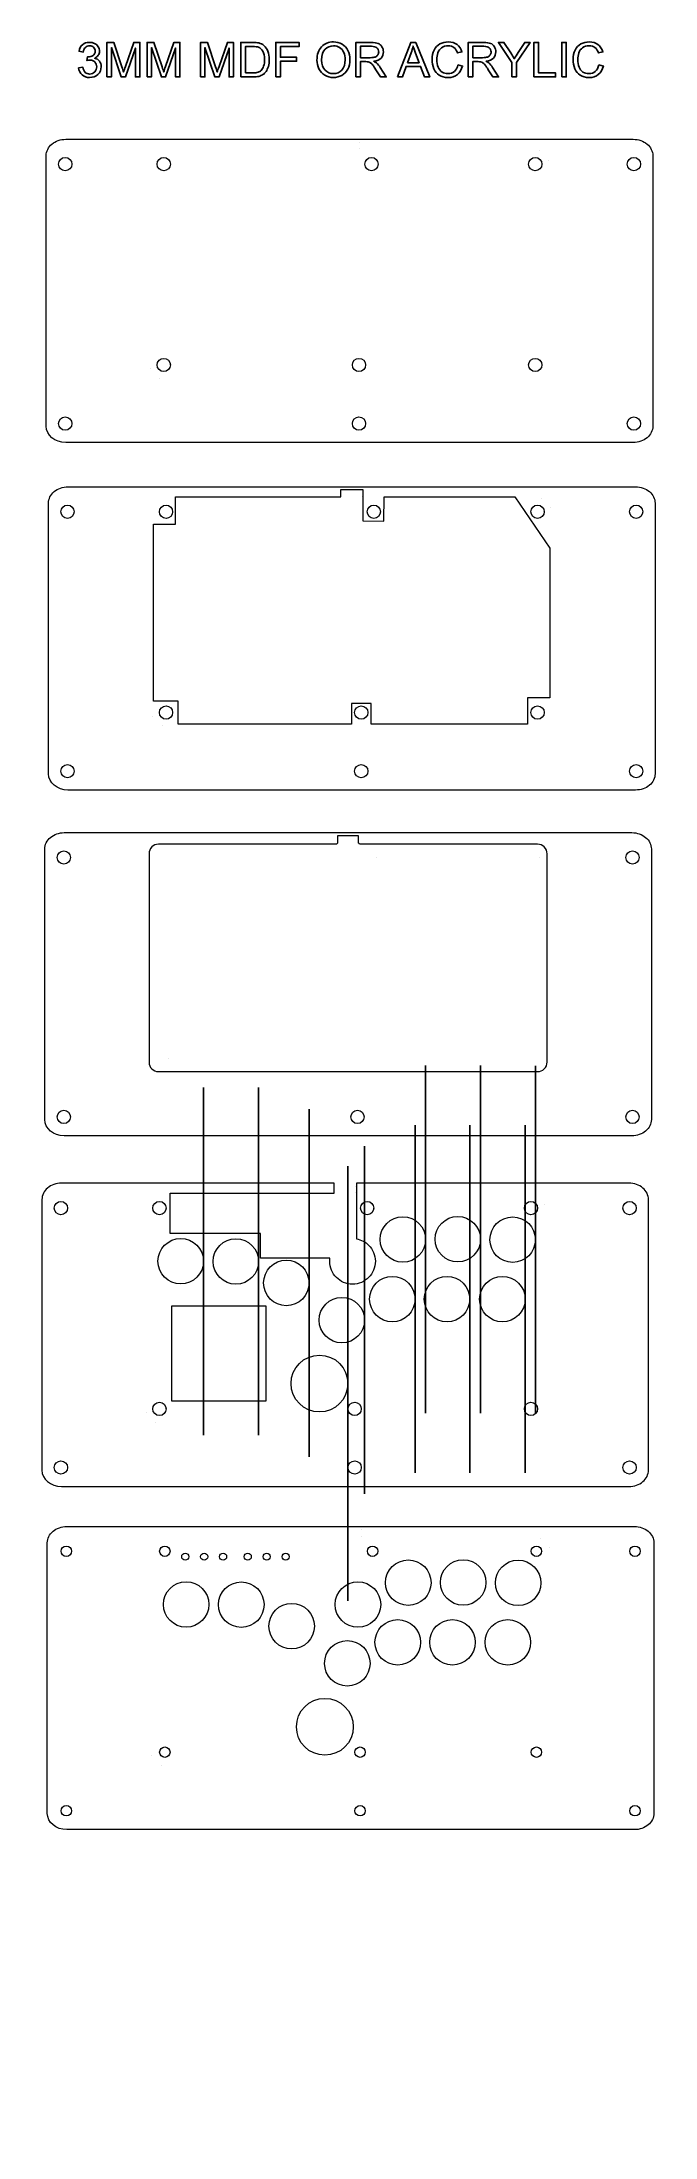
# Model space of a CAD drawing. Header units: millimetres. Extents: x 235 to 559, y -903 to 202.
import ezdxf

# ---------------------------------------------------------------- set-up
doc = ezdxf.new("R2010")
doc.units = ezdxf.units.MM
doc.header["$MEASUREMENT"] = 0
doc.layers.add('Layer 1', color=7, linetype='Continuous')

msp = doc.modelspace()

# ---------------------------------------------------------------- linework, layer by layer
at = {"layer": 'Layer 1', "color": 250, "lineweight": 18}
msp.add_lwpolyline([(303.4581, -514.7303), (353.4581, -514.7303), (353.4581, -464.7303), (303.4581, -464.7303), (303.4581, -514.7303)], close=True, dxfattribs=at)
msp.add_lwpolyline([(303.4581, -514.7303), (353.4581, -514.7303), (353.4581, -464.7303), (303.4581, -464.7303), (303.4581, -514.7303)], close=True, dxfattribs=at)
at = {"layer": 'Layer 1', "color": 250}
for points, knots in [([(254.5215, 188.6838), (254.5215, 188.6838), (256.7567, 188.9886), (256.7567, 188.9886), (257.0149, 187.7186), (257.4467, 186.8042), (258.0606, 186.2454), (258.6744, 185.6866), (259.4279, 185.4072), (260.3212, 185.4072), (261.3795, 185.4072), (262.2727, 185.7713), (262.9924, 186.4994), (263.7121, 187.2275), (264.0719, 188.1292), (264.0719, 189.2045), (264.0719, 190.229), (263.7375, 191.0756), (263.0644, 191.7445), (262.3955, 192.4091), (261.5446, 192.7436), (260.5074, 192.7436), (260.0841, 192.7436), (259.5592, 192.6589), (258.9284, 192.4938), (258.9284, 192.4938), (259.1782, 194.4496), (259.1782, 194.4496), (259.3263, 194.4327), (259.4491, 194.4242), (259.538, 194.4242), (260.4947, 194.4242), (261.3499, 194.674), (262.1161, 195.1693), (262.8781, 195.6646), (263.2591, 196.4266), (263.2591, 197.4553), (263.2591, 198.2723), (262.9797, 198.9496), (262.4251, 199.4873), (261.8706, 200.0249), (261.1551, 200.2916), (260.2788, 200.2916), (259.4068, 200.2916), (258.6829, 200.0164), (258.1029, 199.4661), (257.5229, 198.9158), (257.1504, 198.0903), (256.9853, 196.9896), (256.9853, 196.9896), (254.7501, 197.396), (254.7501, 197.396), (255.0253, 198.8946), (255.6433, 200.0588), (256.6128, 200.8843), (257.578, 201.7098), (258.7845, 202.1204), (260.2238, 202.1204), (261.2144, 202.1204), (262.1288, 201.9087), (262.9628, 201.4812), (263.801, 201.0578), (264.4402, 200.4779), (264.8805, 199.7455), (265.325, 199.0089), (265.5451, 198.23), (265.5451, 197.4045), (265.5451, 196.6213), (265.3334, 195.9101), (264.9143, 195.2666), (264.491, 194.6232), (263.8645, 194.1109), (263.039, 193.7299), (264.1142, 193.4844), (264.9482, 192.9679), (265.5451, 192.1848), (266.1378, 191.4058), (266.4341, 190.4237), (266.4341, 189.2511), (266.4341, 187.6636), (265.8541, 186.3131), (264.6984, 185.2082), (263.5385, 184.1033), (262.0738, 183.553), (260.3042, 183.553), (258.7083, 183.553), (257.3832, 184.0314), (256.3291, 184.9839), (255.2708, 185.9364), (254.6697, 187.1683), (254.5215, 188.6838)], [0, 0, 0, 0, 0.033333333, 0.033333333, 0.033333333, 0.066666667, 0.066666667, 0.066666667, 0.1, 0.1, 0.1, 0.133333333, 0.133333333, 0.133333333, 0.166666667, 0.166666667, 0.166666667, 0.2, 0.2, 0.2, 0.233333333, 0.233333333, 0.233333333, 0.266666667, 0.266666667, 0.266666667, 0.3, 0.3, 0.3, 0.333333333, 0.333333333, 0.333333333, 0.366666667, 0.366666667, 0.366666667, 0.4, 0.4, 0.4, 0.433333333, 0.433333333, 0.433333333, 0.466666667, 0.466666667, 0.466666667, 0.5, 0.5, 0.5, 0.533333333, 0.533333333, 0.533333333, 0.566666667, 0.566666667, 0.566666667, 0.6, 0.6, 0.6, 0.633333333, 0.633333333, 0.633333333, 0.666666667, 0.666666667, 0.666666667, 0.7, 0.7, 0.7, 0.733333333, 0.733333333, 0.733333333, 0.766666667, 0.766666667, 0.766666667, 0.8, 0.8, 0.8, 0.833333333, 0.833333333, 0.833333333, 0.866666667, 0.866666667, 0.866666667, 0.9, 0.9, 0.9, 0.933333333, 0.933333333, 0.933333333, 0.966666667, 0.966666667, 0.966666667, 1, 1, 1, 1]), ([(269.4863, 183.8578), (269.4863, 183.8578), (269.4863, 202.0442), (269.4863, 202.0442), (269.4863, 202.0442), (273.0931, 202.0442), (273.0931, 202.0442), (273.0931, 202.0442), (277.3942, 189.1706), (277.3942, 189.1706), (277.7921, 187.9726), (278.08, 187.0751), (278.262, 186.4782), (278.4694, 187.1386), (278.7954, 188.1123), (279.2357, 189.395), (279.2357, 189.395), (283.6129, 202.0442), (283.6129, 202.0442), (283.6129, 202.0442), (286.8345, 202.0442), (286.8345, 202.0442), (286.8345, 202.0442), (286.8345, 183.8578), (286.8345, 183.8578), (286.8345, 183.8578), (284.5231, 183.8578), (284.5231, 183.8578), (284.5231, 183.8578), (284.5231, 199.0724), (284.5231, 199.0724), (284.5231, 199.0724), (279.2145, 183.8578), (279.2145, 183.8578), (279.2145, 183.8578), (277.047, 183.8578), (277.047, 183.8578), (277.047, 183.8578), (271.7977, 199.3518), (271.7977, 199.3518), (271.7977, 199.3518), (271.7977, 183.8578), (271.7977, 183.8578), (271.7977, 183.8578), (269.4863, 183.8578), (269.4863, 183.8578)], [0, 0, 0, 0, 0.066666667, 0.066666667, 0.066666667, 0.133333333, 0.133333333, 0.133333333, 0.2, 0.2, 0.2, 0.266666667, 0.266666667, 0.266666667, 0.333333333, 0.333333333, 0.333333333, 0.4, 0.4, 0.4, 0.466666667, 0.466666667, 0.466666667, 0.533333333, 0.533333333, 0.533333333, 0.6, 0.6, 0.6, 0.666666667, 0.666666667, 0.666666667, 0.733333333, 0.733333333, 0.733333333, 0.8, 0.8, 0.8, 0.866666667, 0.866666667, 0.866666667, 0.933333333, 0.933333333, 0.933333333, 1, 1, 1, 1]), ([(290.6445, 183.8578), (290.6445, 183.8578), (290.6445, 202.0442), (290.6445, 202.0442), (290.6445, 202.0442), (294.2513, 202.0442), (294.2513, 202.0442), (294.2513, 202.0442), (298.5524, 189.1706), (298.5524, 189.1706), (298.9503, 187.9726), (299.2382, 187.0751), (299.4202, 186.4782), (299.6276, 187.1386), (299.9536, 188.1123), (300.3939, 189.395), (300.3939, 189.395), (304.7711, 202.0442), (304.7711, 202.0442), (304.7711, 202.0442), (307.9927, 202.0442), (307.9927, 202.0442), (307.9927, 202.0442), (307.9927, 183.8578), (307.9927, 183.8578), (307.9927, 183.8578), (305.6813, 183.8578), (305.6813, 183.8578), (305.6813, 183.8578), (305.6813, 199.0724), (305.6813, 199.0724), (305.6813, 199.0724), (300.3727, 183.8578), (300.3727, 183.8578), (300.3727, 183.8578), (298.2052, 183.8578), (298.2052, 183.8578), (298.2052, 183.8578), (292.9559, 199.3518), (292.9559, 199.3518), (292.9559, 199.3518), (292.9559, 183.8578), (292.9559, 183.8578), (292.9559, 183.8578), (290.6445, 183.8578), (290.6445, 183.8578)], [0, 0, 0, 0, 0.066666667, 0.066666667, 0.066666667, 0.133333333, 0.133333333, 0.133333333, 0.2, 0.2, 0.2, 0.266666667, 0.266666667, 0.266666667, 0.333333333, 0.333333333, 0.333333333, 0.4, 0.4, 0.4, 0.466666667, 0.466666667, 0.466666667, 0.533333333, 0.533333333, 0.533333333, 0.6, 0.6, 0.6, 0.666666667, 0.666666667, 0.666666667, 0.733333333, 0.733333333, 0.733333333, 0.8, 0.8, 0.8, 0.866666667, 0.866666667, 0.866666667, 0.933333333, 0.933333333, 0.933333333, 1, 1, 1, 1]), ([(318.8597, 183.8578), (318.8597, 183.8578), (318.8597, 202.0442), (318.8597, 202.0442), (318.8597, 202.0442), (322.4665, 202.0442), (322.4665, 202.0442), (322.4665, 202.0442), (326.7676, 189.1706), (326.7676, 189.1706), (327.1655, 187.9726), (327.4534, 187.0751), (327.6354, 186.4782), (327.8428, 187.1386), (328.1688, 188.1123), (328.6091, 189.395), (328.6091, 189.395), (332.9863, 202.0442), (332.9863, 202.0442), (332.9863, 202.0442), (336.2079, 202.0442), (336.2079, 202.0442), (336.2079, 202.0442), (336.2079, 183.8578), (336.2079, 183.8578), (336.2079, 183.8578), (333.8965, 183.8578), (333.8965, 183.8578), (333.8965, 183.8578), (333.8965, 199.0724), (333.8965, 199.0724), (333.8965, 199.0724), (328.5879, 183.8578), (328.5879, 183.8578), (328.5879, 183.8578), (326.4204, 183.8578), (326.4204, 183.8578), (326.4204, 183.8578), (321.1711, 199.3518), (321.1711, 199.3518), (321.1711, 199.3518), (321.1711, 183.8578), (321.1711, 183.8578), (321.1711, 183.8578), (318.8597, 183.8578), (318.8597, 183.8578)], [0, 0, 0, 0, 0.066666667, 0.066666667, 0.066666667, 0.133333333, 0.133333333, 0.133333333, 0.2, 0.2, 0.2, 0.266666667, 0.266666667, 0.266666667, 0.333333333, 0.333333333, 0.333333333, 0.4, 0.4, 0.4, 0.466666667, 0.466666667, 0.466666667, 0.533333333, 0.533333333, 0.533333333, 0.6, 0.6, 0.6, 0.666666667, 0.666666667, 0.666666667, 0.733333333, 0.733333333, 0.733333333, 0.8, 0.8, 0.8, 0.866666667, 0.866666667, 0.866666667, 0.933333333, 0.933333333, 0.933333333, 1, 1, 1, 1]), ([(340.0687, 183.8578), (340.0687, 183.8578), (340.0687, 202.0442), (340.0687, 202.0442), (340.0687, 202.0442), (346.334, 202.0442), (346.334, 202.0442), (347.748, 202.0442), (348.8275, 201.9595), (349.5725, 201.786), (350.6139, 201.5447), (351.5029, 201.1086), (352.2395, 200.4821), (353.2005, 199.6693), (353.9159, 198.6364), (354.3901, 197.3748), (354.8684, 196.1133), (355.1055, 194.6697), (355.1055, 193.0484), (355.1055, 191.6683), (354.9446, 190.4449), (354.6229, 189.3781), (354.3012, 188.3113), (353.8863, 187.4265), (353.3825, 186.728), (352.8745, 186.0295), (352.3242, 185.4792), (351.7231, 185.0812), (351.1262, 184.6791), (350.4023, 184.3743), (349.5556, 184.1668), (348.7047, 183.9594), (347.731, 183.8578), (346.6304, 183.8578), (346.6304, 183.8578), (340.0687, 183.8578), (340.0687, 183.8578)], [0, 0, 0, 0, 0.083333333, 0.083333333, 0.083333333, 0.166666667, 0.166666667, 0.166666667, 0.25, 0.25, 0.25, 0.333333333, 0.333333333, 0.333333333, 0.416666667, 0.416666667, 0.416666667, 0.5, 0.5, 0.5, 0.583333333, 0.583333333, 0.583333333, 0.666666667, 0.666666667, 0.666666667, 0.75, 0.75, 0.75, 0.833333333, 0.833333333, 0.833333333, 0.916666667, 0.916666667, 0.916666667, 1, 1, 1, 1]), ([(342.4817, 185.9914), (342.4817, 185.9914), (346.3594, 185.9914), (346.3594, 185.9914), (347.5575, 185.9914), (348.4973, 186.1015), (349.1788, 186.3258), (349.8604, 186.5502), (350.4023, 186.8635), (350.8087, 187.2699), (351.3759, 187.8414), (351.8204, 188.6118), (352.1379, 189.577), (352.4554, 190.5422), (352.6163, 191.7106), (352.6163, 193.0865), (352.6163, 194.9915), (352.303, 196.4562), (351.6807, 197.4807), (351.0584, 198.5051), (350.3007, 199.1909), (349.4074, 199.5381), (348.764, 199.7878), (347.7268, 199.9106), (346.2959, 199.9106), (346.2959, 199.9106), (342.4817, 199.9106), (342.4817, 199.9106), (342.4817, 199.9106), (342.4817, 185.9914), (342.4817, 185.9914)], [0, 0, 0, 0, 0.1, 0.1, 0.1, 0.2, 0.2, 0.2, 0.3, 0.3, 0.3, 0.4, 0.4, 0.4, 0.5, 0.5, 0.5, 0.6, 0.6, 0.6, 0.7, 0.7, 0.7, 0.8, 0.8, 0.8, 0.9, 0.9, 0.9, 1, 1, 1, 1]), ([(358.5387, 183.8578), (358.5387, 183.8578), (358.5387, 202.0442), (358.5387, 202.0442), (358.5387, 202.0442), (370.8069, 202.0442), (370.8069, 202.0442), (370.8069, 202.0442), (370.8069, 199.9106), (370.8069, 199.9106), (370.8069, 199.9106), (360.9517, 199.9106), (360.9517, 199.9106), (360.9517, 199.9106), (360.9517, 194.2464), (360.9517, 194.2464), (360.9517, 194.2464), (369.4861, 194.2464), (369.4861, 194.2464), (369.4861, 194.2464), (369.4861, 192.1128), (369.4861, 192.1128), (369.4861, 192.1128), (360.9517, 192.1128), (360.9517, 192.1128), (360.9517, 192.1128), (360.9517, 183.8578), (360.9517, 183.8578), (360.9517, 183.8578), (358.5387, 183.8578), (358.5387, 183.8578)], [0, 0, 0, 0, 0.1, 0.1, 0.1, 0.2, 0.2, 0.2, 0.3, 0.3, 0.3, 0.4, 0.4, 0.4, 0.5, 0.5, 0.5, 0.6, 0.6, 0.6, 0.7, 0.7, 0.7, 0.8, 0.8, 0.8, 0.9, 0.9, 0.9, 1, 1, 1, 1]), ([(380.2473, 192.7097), (380.2473, 195.7238), (381.0601, 198.086), (382.6815, 199.7921), (384.3028, 201.4981), (386.3941, 202.349), (388.9595, 202.349), (390.6401, 202.349), (392.1514, 201.9468), (393.5019, 201.1467), (394.8481, 200.3466), (395.8768, 199.229), (396.5837, 197.7939), (397.2907, 196.3631), (397.6463, 194.7375), (397.6463, 192.9214), (397.6463, 191.0799), (397.2738, 189.4289), (396.5287, 187.9768), (395.7836, 186.5206), (394.7295, 185.4199), (393.3664, 184.6748), (391.999, 183.9255), (390.5258, 183.553), (388.9468, 183.553), (387.2323, 183.553), (385.7041, 183.9679), (384.3536, 184.7934), (383.0074, 185.6189), (381.983, 186.7449), (381.2887, 188.1758), (380.5944, 189.6024), (380.2473, 191.1137), (380.2473, 192.7097)], [0, 0, 0, 0, 0.090909091, 0.090909091, 0.090909091, 0.181818182, 0.181818182, 0.181818182, 0.272727273, 0.272727273, 0.272727273, 0.363636364, 0.363636364, 0.363636364, 0.454545455, 0.454545455, 0.454545455, 0.545454545, 0.545454545, 0.545454545, 0.636363636, 0.636363636, 0.636363636, 0.727272727, 0.727272727, 0.727272727, 0.818181818, 0.818181818, 0.818181818, 0.909090909, 0.909090909, 0.909090909, 1, 1, 1, 1]), ([(382.7365, 192.6674), (382.7365, 190.4787), (383.3249, 188.7558), (384.5018, 187.4985), (385.6787, 186.2412), (387.1561, 185.6104), (388.9341, 185.6104), (390.746, 185.6104), (392.2319, 186.2454), (393.4045, 187.5154), (394.5729, 188.7854), (395.1571, 190.5888), (395.1571, 192.9256), (395.1571, 194.403), (394.9073, 195.6942), (394.4078, 196.7949), (393.9083, 197.8955), (393.1759, 198.7507), (392.2149, 199.356), (391.2497, 199.9614), (390.1702, 200.2662), (388.9722, 200.2662), (387.2704, 200.2662), (385.8057, 199.682), (384.578, 198.5136), (383.3503, 197.3452), (382.7365, 195.3979), (382.7365, 192.6674)], [0, 0, 0, 0, 0.111111111, 0.111111111, 0.111111111, 0.222222222, 0.222222222, 0.222222222, 0.333333333, 0.333333333, 0.333333333, 0.444444444, 0.444444444, 0.444444444, 0.555555556, 0.555555556, 0.555555556, 0.666666667, 0.666666667, 0.666666667, 0.777777778, 0.777777778, 0.777777778, 0.888888889, 0.888888889, 0.888888889, 1, 1, 1, 1]), ([(400.7917, 183.8578), (400.7917, 183.8578), (400.7917, 202.0442), (400.7917, 202.0442), (400.7917, 202.0442), (408.852, 202.0442), (408.852, 202.0442), (410.4733, 202.0442), (411.7052, 201.8791), (412.5477, 201.5531), (413.3901, 201.2272), (414.0632, 200.6514), (414.567, 199.8259), (415.0707, 199.0004), (415.3205, 198.086), (415.3205, 197.087), (415.3205, 195.7958), (414.9014, 194.7078), (414.0674, 193.8231), (413.2335, 192.9383), (411.9465, 192.3795), (410.2024, 192.1382), (410.8416, 191.8334), (411.3242, 191.5286), (411.6544, 191.2323), (412.3572, 190.5888), (413.0218, 189.7802), (413.6441, 188.8108), (413.6441, 188.8108), (416.7895, 183.8578), (416.7895, 183.8578), (416.7895, 183.8578), (413.7838, 183.8578), (413.7838, 183.8578), (413.7838, 183.8578), (411.3793, 187.6424), (411.3793, 187.6424), (410.6808, 188.7388), (410.1008, 189.5728), (409.6478, 190.1528), (409.1906, 190.7327), (408.7842, 191.1349), (408.4244, 191.3677), (408.0688, 191.5963), (407.7005, 191.7572), (407.328, 191.8503), (407.057, 191.9054), (406.6125, 191.935), (405.9902, 191.935), (405.9902, 191.935), (403.2047, 191.935), (403.2047, 191.935), (403.2047, 191.935), (403.2047, 183.8578), (403.2047, 183.8578), (403.2047, 183.8578), (400.7917, 183.8578), (400.7917, 183.8578)], [0, 0, 0, 0, 0.052631579, 0.052631579, 0.052631579, 0.105263158, 0.105263158, 0.105263158, 0.157894737, 0.157894737, 0.157894737, 0.210526316, 0.210526316, 0.210526316, 0.263157895, 0.263157895, 0.263157895, 0.315789474, 0.315789474, 0.315789474, 0.368421053, 0.368421053, 0.368421053, 0.421052632, 0.421052632, 0.421052632, 0.473684211, 0.473684211, 0.473684211, 0.526315789, 0.526315789, 0.526315789, 0.578947368, 0.578947368, 0.578947368, 0.631578947, 0.631578947, 0.631578947, 0.684210526, 0.684210526, 0.684210526, 0.736842105, 0.736842105, 0.736842105, 0.789473684, 0.789473684, 0.789473684, 0.842105263, 0.842105263, 0.842105263, 0.894736842, 0.894736842, 0.894736842, 0.947368421, 0.947368421, 0.947368421, 1, 1, 1, 1]), ([(403.2047, 194.0178), (403.2047, 194.0178), (408.3694, 194.0178), (408.3694, 194.0178), (409.47, 194.0178), (410.3252, 194.1321), (410.9432, 194.3607), (411.5613, 194.5851), (412.0312, 194.9491), (412.3487, 195.4529), (412.6704, 195.9524), (412.8313, 196.4943), (412.8313, 197.0827), (412.8313, 197.9421), (412.5223, 198.6533), (411.9, 199.2079), (411.2777, 199.7624), (410.2955, 200.0376), (408.9536, 200.0376), (408.9536, 200.0376), (403.2047, 200.0376), (403.2047, 200.0376), (403.2047, 200.0376), (403.2047, 194.0178), (403.2047, 194.0178)], [0, 0, 0, 0, 0.125, 0.125, 0.125, 0.25, 0.25, 0.25, 0.375, 0.375, 0.375, 0.5, 0.5, 0.5, 0.625, 0.625, 0.625, 0.75, 0.75, 0.75, 0.875, 0.875, 0.875, 1, 1, 1, 1]), ([(422.7457, 183.8578), (422.7457, 183.8578), (429.7222, 202.0442), (429.7222, 202.0442), (429.7222, 202.0442), (432.3681, 202.0442), (432.3681, 202.0442), (432.3681, 202.0442), (439.7722, 183.8578), (439.7722, 183.8578), (439.7722, 183.8578), (437.0332, 183.8578), (437.0332, 183.8578), (437.0332, 183.8578), (434.9292, 189.3696), (434.9292, 189.3696), (434.9292, 189.3696), (427.2711, 189.3696), (427.2711, 189.3696), (427.2711, 189.3696), (425.2984, 183.8578), (425.2984, 183.8578), (425.2984, 183.8578), (422.7457, 183.8578), (422.7457, 183.8578)], [0, 0, 0, 0, 0.125, 0.125, 0.125, 0.25, 0.25, 0.25, 0.375, 0.375, 0.375, 0.5, 0.5, 0.5, 0.625, 0.625, 0.625, 0.75, 0.75, 0.75, 0.875, 0.875, 0.875, 1, 1, 1, 1]), ([(427.9781, 191.3254), (427.9781, 191.3254), (434.1757, 191.3254), (434.1757, 191.3254), (434.1757, 191.3254), (432.2792, 196.3673), (432.2792, 196.3673), (431.7077, 197.8998), (431.2759, 199.1655), (430.9753, 200.1646), (430.7255, 198.9793), (430.3911, 197.8151), (429.972, 196.6636), (429.972, 196.6636), (427.9781, 191.3254), (427.9781, 191.3254)], [0, 0, 0, 0, 0.2, 0.2, 0.2, 0.4, 0.4, 0.4, 0.6, 0.6, 0.6, 0.8, 0.8, 0.8, 1, 1, 1, 1]), ([(454.6354, 190.2374), (454.6354, 190.2374), (457.0484, 189.6278), (457.0484, 189.6278), (456.5446, 187.6509), (455.6387, 186.148), (454.3306, 185.1109), (453.0225, 184.0737), (451.4223, 183.553), (449.53, 183.553), (447.5742, 183.553), (445.9825, 183.9509), (444.7548, 184.751), (443.5271, 185.5469), (442.5958, 186.7026), (441.9566, 188.2139), (441.3173, 189.7294), (440.9956, 191.3508), (440.9956, 193.0865), (440.9956, 194.9788), (441.3554, 196.6298), (442.0793, 198.0395), (442.8032, 199.4492), (443.8319, 200.5202), (445.1654, 201.2526), (446.4989, 201.9849), (447.9679, 202.349), (449.5681, 202.349), (451.3884, 202.349), (452.9167, 201.8876), (454.1528, 200.9605), (455.3932, 200.0334), (456.2568, 198.7337), (456.7436, 197.0573), (456.7436, 197.0573), (454.3814, 196.4985), (454.3814, 196.4985), (453.9623, 197.8193), (453.3485, 198.7845), (452.5484, 199.3857), (451.7483, 199.991), (450.7407, 200.2916), (449.5258, 200.2916), (448.133, 200.2916), (446.9646, 199.9572), (446.029, 199.2883), (445.0935, 198.6194), (444.4331, 197.7177), (444.0563, 196.5917), (443.6753, 195.4614), (443.4848, 194.2972), (443.4848, 193.0992), (443.4848, 191.554), (443.7092, 190.2036), (444.1579, 189.0521), (444.6066, 187.8964), (445.3051, 187.037), (446.2534, 186.4655), (447.2017, 185.894), (448.2261, 185.6104), (449.331, 185.6104), (450.6772, 185.6104), (451.8118, 185.9999), (452.7431, 186.7746), (453.6744, 187.5535), (454.3052, 188.705), (454.6354, 190.2374)], [0, 0, 0, 0, 0.045454545, 0.045454545, 0.045454545, 0.090909091, 0.090909091, 0.090909091, 0.136363636, 0.136363636, 0.136363636, 0.181818182, 0.181818182, 0.181818182, 0.227272727, 0.227272727, 0.227272727, 0.272727273, 0.272727273, 0.272727273, 0.318181818, 0.318181818, 0.318181818, 0.363636364, 0.363636364, 0.363636364, 0.409090909, 0.409090909, 0.409090909, 0.454545455, 0.454545455, 0.454545455, 0.5, 0.5, 0.5, 0.545454545, 0.545454545, 0.545454545, 0.590909091, 0.590909091, 0.590909091, 0.636363636, 0.636363636, 0.636363636, 0.681818182, 0.681818182, 0.681818182, 0.727272727, 0.727272727, 0.727272727, 0.772727273, 0.772727273, 0.772727273, 0.818181818, 0.818181818, 0.818181818, 0.863636364, 0.863636364, 0.863636364, 0.909090909, 0.909090909, 0.909090909, 0.954545455, 0.954545455, 0.954545455, 1, 1, 1, 1]), ([(460.0752, 183.8578), (460.0752, 183.8578), (460.0752, 202.0442), (460.0752, 202.0442), (460.0752, 202.0442), (468.1355, 202.0442), (468.1355, 202.0442), (469.7568, 202.0442), (470.9887, 201.8791), (471.8312, 201.5531), (472.6736, 201.2272), (473.3467, 200.6514), (473.8505, 199.8259), (474.3542, 199.0004), (474.604, 198.086), (474.604, 197.087), (474.604, 195.7958), (474.1849, 194.7078), (473.3509, 193.8231), (472.517, 192.9383), (471.23, 192.3795), (469.4859, 192.1382), (470.1251, 191.8334), (470.6077, 191.5286), (470.9379, 191.2323), (471.6407, 190.5888), (472.3053, 189.7802), (472.9276, 188.8108), (472.9276, 188.8108), (476.073, 183.8578), (476.073, 183.8578), (476.073, 183.8578), (473.0673, 183.8578), (473.0673, 183.8578), (473.0673, 183.8578), (470.6628, 187.6424), (470.6628, 187.6424), (469.9643, 188.7388), (469.3843, 189.5728), (468.9313, 190.1528), (468.4741, 190.7327), (468.0677, 191.1349), (467.7079, 191.3677), (467.3523, 191.5963), (466.984, 191.7572), (466.6115, 191.8503), (466.3405, 191.9054), (465.896, 191.935), (465.2737, 191.935), (465.2737, 191.935), (462.4882, 191.935), (462.4882, 191.935), (462.4882, 191.935), (462.4882, 183.8578), (462.4882, 183.8578), (462.4882, 183.8578), (460.0752, 183.8578), (460.0752, 183.8578)], [0, 0, 0, 0, 0.052631579, 0.052631579, 0.052631579, 0.105263158, 0.105263158, 0.105263158, 0.157894737, 0.157894737, 0.157894737, 0.210526316, 0.210526316, 0.210526316, 0.263157895, 0.263157895, 0.263157895, 0.315789474, 0.315789474, 0.315789474, 0.368421053, 0.368421053, 0.368421053, 0.421052632, 0.421052632, 0.421052632, 0.473684211, 0.473684211, 0.473684211, 0.526315789, 0.526315789, 0.526315789, 0.578947368, 0.578947368, 0.578947368, 0.631578947, 0.631578947, 0.631578947, 0.684210526, 0.684210526, 0.684210526, 0.736842105, 0.736842105, 0.736842105, 0.789473684, 0.789473684, 0.789473684, 0.842105263, 0.842105263, 0.842105263, 0.894736842, 0.894736842, 0.894736842, 0.947368421, 0.947368421, 0.947368421, 1, 1, 1, 1]), ([(462.4882, 194.0178), (462.4882, 194.0178), (467.6529, 194.0178), (467.6529, 194.0178), (468.7535, 194.0178), (469.6087, 194.1321), (470.2267, 194.3607), (470.8448, 194.5851), (471.3147, 194.9491), (471.6322, 195.4529), (471.9539, 195.9524), (472.1148, 196.4943), (472.1148, 197.0827), (472.1148, 197.9421), (471.8058, 198.6533), (471.1835, 199.2079), (470.5612, 199.7624), (469.579, 200.0376), (468.2371, 200.0376), (468.2371, 200.0376), (462.4882, 200.0376), (462.4882, 200.0376), (462.4882, 200.0376), (462.4882, 194.0178), (462.4882, 194.0178)], [0, 0, 0, 0, 0.125, 0.125, 0.125, 0.25, 0.25, 0.25, 0.375, 0.375, 0.375, 0.5, 0.5, 0.5, 0.625, 0.625, 0.625, 0.75, 0.75, 0.75, 0.875, 0.875, 0.875, 1, 1, 1, 1]), ([(483.0368, 183.8578), (483.0368, 183.8578), (483.0368, 191.5625), (483.0368, 191.5625), (483.0368, 191.5625), (476.0264, 202.0442), (476.0264, 202.0442), (476.0264, 202.0442), (478.922, 202.0442), (478.922, 202.0442), (478.922, 202.0442), (482.5161, 196.5409), (482.5161, 196.5409), (483.1849, 195.5206), (483.8072, 194.5004), (484.3745, 193.4802), (484.9291, 194.4327), (485.6022, 195.4995), (486.3853, 196.6848), (486.3853, 196.6848), (489.9075, 202.0442), (489.9075, 202.0442), (489.9075, 202.0442), (492.7142, 202.0442), (492.7142, 202.0442), (492.7142, 202.0442), (485.4498, 191.5625), (485.4498, 191.5625), (485.4498, 191.5625), (485.4498, 183.8578), (485.4498, 183.8578), (485.4498, 183.8578), (483.0368, 183.8578), (483.0368, 183.8578)], [0, 0, 0, 0, 0.090909091, 0.090909091, 0.090909091, 0.181818182, 0.181818182, 0.181818182, 0.272727273, 0.272727273, 0.272727273, 0.363636364, 0.363636364, 0.363636364, 0.454545455, 0.454545455, 0.454545455, 0.545454545, 0.545454545, 0.545454545, 0.636363636, 0.636363636, 0.636363636, 0.727272727, 0.727272727, 0.727272727, 0.818181818, 0.818181818, 0.818181818, 0.909090909, 0.909090909, 0.909090909, 1, 1, 1, 1]), ([(494.7504, 183.8578), (494.7504, 183.8578), (494.7504, 202.0442), (494.7504, 202.0442), (494.7504, 202.0442), (497.1634, 202.0442), (497.1634, 202.0442), (497.1634, 202.0442), (497.1634, 185.9914), (497.1634, 185.9914), (497.1634, 185.9914), (506.1042, 185.9914), (506.1042, 185.9914), (506.1042, 185.9914), (506.1042, 183.8578), (506.1042, 183.8578), (506.1042, 183.8578), (494.7504, 183.8578), (494.7504, 183.8578)], [0, 0, 0, 0, 0.166666667, 0.166666667, 0.166666667, 0.333333333, 0.333333333, 0.333333333, 0.5, 0.5, 0.5, 0.666666667, 0.666666667, 0.666666667, 0.833333333, 0.833333333, 0.833333333, 1, 1, 1, 1]), ([(509.385, 183.8578), (509.385, 183.8578), (509.385, 202.0442), (509.385, 202.0442), (509.385, 202.0442), (511.798, 202.0442), (511.798, 202.0442), (511.798, 202.0442), (511.798, 183.8578), (511.798, 183.8578), (511.798, 183.8578), (509.385, 183.8578), (509.385, 183.8578)], [0, 0, 0, 0, 0.25, 0.25, 0.25, 0.5, 0.5, 0.5, 0.75, 0.75, 0.75, 1, 1, 1, 1]), ([(528.9896, 190.2374), (528.9896, 190.2374), (531.4026, 189.6278), (531.4026, 189.6278), (530.8988, 187.6509), (529.9929, 186.148), (528.6848, 185.1109), (527.3767, 184.0737), (525.7765, 183.553), (523.8842, 183.553), (521.9284, 183.553), (520.3367, 183.9509), (519.109, 184.751), (517.8813, 185.5469), (516.95, 186.7026), (516.3108, 188.2139), (515.6715, 189.7294), (515.3498, 191.3508), (515.3498, 193.0865), (515.3498, 194.9788), (515.7096, 196.6298), (516.4335, 198.0395), (517.1574, 199.4492), (518.1861, 200.5202), (519.5196, 201.2526), (520.8531, 201.9849), (522.3221, 202.349), (523.9223, 202.349), (525.7426, 202.349), (527.2709, 201.8876), (528.507, 200.9605), (529.7474, 200.0334), (530.611, 198.7337), (531.0978, 197.0573), (531.0978, 197.0573), (528.7356, 196.4985), (528.7356, 196.4985), (528.3165, 197.8193), (527.7027, 198.7845), (526.9026, 199.3857), (526.1025, 199.991), (525.0949, 200.2916), (523.88, 200.2916), (522.4872, 200.2916), (521.3188, 199.9572), (520.3832, 199.2883), (519.4477, 198.6194), (518.7873, 197.7177), (518.4105, 196.5917), (518.0295, 195.4614), (517.839, 194.2972), (517.839, 193.0992), (517.839, 191.554), (518.0634, 190.2036), (518.5121, 189.0521), (518.9608, 187.8964), (519.6593, 187.037), (520.6076, 186.4655), (521.5559, 185.894), (522.5803, 185.6104), (523.6852, 185.6104), (525.0314, 185.6104), (526.166, 185.9999), (527.0973, 186.7746), (528.0286, 187.5535), (528.6594, 188.705), (528.9896, 190.2374)], [0, 0, 0, 0, 0.045454545, 0.045454545, 0.045454545, 0.090909091, 0.090909091, 0.090909091, 0.136363636, 0.136363636, 0.136363636, 0.181818182, 0.181818182, 0.181818182, 0.227272727, 0.227272727, 0.227272727, 0.272727273, 0.272727273, 0.272727273, 0.318181818, 0.318181818, 0.318181818, 0.363636364, 0.363636364, 0.363636364, 0.409090909, 0.409090909, 0.409090909, 0.454545455, 0.454545455, 0.454545455, 0.5, 0.5, 0.5, 0.545454545, 0.545454545, 0.545454545, 0.590909091, 0.590909091, 0.590909091, 0.636363636, 0.636363636, 0.636363636, 0.681818182, 0.681818182, 0.681818182, 0.727272727, 0.727272727, 0.727272727, 0.772727273, 0.772727273, 0.772727273, 0.818181818, 0.818181818, 0.818181818, 0.863636364, 0.863636364, 0.863636364, 0.909090909, 0.909090909, 0.909090909, 0.954545455, 0.954545455, 0.954545455, 1, 1, 1, 1])]:
    msp.add_open_spline(points, degree=3, knots=knots, dxfattribs=at)
at = {"layer": 'Layer 1', "lineweight": 9}
for points, knots in [([(247.705, 150.9638), (244.9799, 150.9638), (242.3663, 150.0568), (240.4394, 148.4423), (238.5124, 146.8279), (237.4298, 144.6382), (237.4298, 142.355), (237.4298, 142.355), (237.4298, -0.4274), (237.4298, -0.4274), (237.4298, -5.1819), (242.0302, -9.0362), (247.705, -9.0362), (247.705, -9.0362), (547.1546, -9.0362), (547.1546, -9.0362), (549.8797, -9.0362), (552.4933, -8.1292), (554.4202, -6.5147), (556.3472, -4.9003), (557.4298, -2.7106), (557.4298, -0.4274), (557.4298, -0.4274), (557.4298, 142.355), (557.4298, 142.355), (557.4298, 144.6382), (556.3472, 146.8279), (554.4202, 148.4423), (552.4933, 150.0568), (549.8797, 150.9638), (547.1546, 150.9638), (547.1546, 150.9638), (247.705, 150.9638), (247.705, 150.9638)], [0, 0, 0, 0, 0.090909091, 0.090909091, 0.090909091, 0.181818182, 0.181818182, 0.181818182, 0.272727273, 0.272727273, 0.272727273, 0.363636364, 0.363636364, 0.363636364, 0.454545455, 0.454545455, 0.454545455, 0.545454545, 0.545454545, 0.545454545, 0.636363636, 0.636363636, 0.636363636, 0.727272727, 0.727272727, 0.727272727, 0.818181818, 0.818181818, 0.818181818, 0.909090909, 0.909090909, 0.909090909, 1, 1, 1, 1]), ([(250.9615, 137.8638), (250.9615, 139.7968), (249.3945, 141.3638), (247.4615, 141.3638), (245.5285, 141.3638), (243.9615, 139.7968), (243.9615, 137.8638), (243.9615, 135.9308), (245.5285, 134.3638), (247.4615, 134.3638), (249.3945, 134.3638), (250.9615, 135.9308), (250.9615, 137.8638)], [0, 0, 0, 0, 0.25, 0.25, 0.25, 0.5, 0.5, 0.5, 0.75, 0.75, 0.75, 1, 1, 1, 1]), ([(302.9298, 137.8638), (302.9298, 139.7968), (301.3628, 141.3638), (299.4298, 141.3638), (297.4968, 141.3638), (295.9298, 139.7968), (295.9298, 137.8638), (295.9298, 135.9308), (297.4968, 134.3638), (299.4298, 134.3638), (301.3628, 134.3638), (302.9298, 135.9308), (302.9298, 137.8638)], [0, 0, 0, 0, 0.25, 0.25, 0.25, 0.5, 0.5, 0.5, 0.75, 0.75, 0.75, 1, 1, 1, 1]), ([(412.5298, 137.8638), (412.5298, 139.7968), (410.9628, 141.3638), (409.0298, 141.3638), (407.0968, 141.3638), (405.5298, 139.7968), (405.5298, 137.8638), (405.5298, 135.9308), (407.0968, 134.3638), (409.0298, 134.3638), (410.9628, 134.3638), (412.5298, 135.9308), (412.5298, 137.8638)], [0, 0, 0, 0, 0.25, 0.25, 0.25, 0.5, 0.5, 0.5, 0.75, 0.75, 0.75, 1, 1, 1, 1]), ([(498.9298, 137.8638), (498.9298, 139.7968), (497.3628, 141.3638), (495.4298, 141.3638), (493.4968, 141.3638), (491.9298, 139.7968), (491.9298, 137.8638), (491.9298, 135.9308), (493.4968, 134.3638), (495.4298, 134.3638), (497.3628, 134.3638), (498.9298, 135.9308), (498.9298, 137.8638)], [0, 0, 0, 0, 0.25, 0.25, 0.25, 0.5, 0.5, 0.5, 0.75, 0.75, 0.75, 1, 1, 1, 1]), ([(550.9615, 137.8638), (550.9615, 139.7968), (549.3945, 141.3638), (547.4615, 141.3638), (545.5285, 141.3638), (543.9615, 139.7968), (543.9615, 137.8638), (543.9615, 135.9308), (545.5285, 134.3638), (547.4615, 134.3638), (549.3945, 134.3638), (550.9615, 135.9308), (550.9615, 137.8638)], [0, 0, 0, 0, 0.25, 0.25, 0.25, 0.5, 0.5, 0.5, 0.75, 0.75, 0.75, 1, 1, 1, 1]), ([(302.9298, 31.8638), (302.9298, 33.7968), (301.3628, 35.3638), (299.4298, 35.3638), (297.4968, 35.3638), (295.9298, 33.7968), (295.9298, 31.8638), (295.9298, 29.9308), (297.4968, 28.3638), (299.4298, 28.3638), (301.3628, 28.3638), (302.9298, 29.9308), (302.9298, 31.8638)], [0, 0, 0, 0, 0.25, 0.25, 0.25, 0.5, 0.5, 0.5, 0.75, 0.75, 0.75, 1, 1, 1, 1]), ([(405.9298, 31.8638), (405.9298, 33.7968), (404.3628, 35.3638), (402.4298, 35.3638), (400.4968, 35.3638), (398.9298, 33.7968), (398.9298, 31.8638), (398.9298, 29.9308), (400.4968, 28.3638), (402.4298, 28.3638), (404.3628, 28.3638), (405.9298, 29.9308), (405.9298, 31.8638)], [0, 0, 0, 0, 0.25, 0.25, 0.25, 0.5, 0.5, 0.5, 0.75, 0.75, 0.75, 1, 1, 1, 1]), ([(498.9298, 31.8638), (498.9298, 33.7968), (497.3628, 35.3638), (495.4298, 35.3638), (493.4968, 35.3638), (491.9298, 33.7968), (491.9298, 31.8638), (491.9298, 29.9308), (493.4968, 28.3638), (495.4298, 28.3638), (497.3628, 28.3638), (498.9298, 29.9308), (498.9298, 31.8638)], [0, 0, 0, 0, 0.25, 0.25, 0.25, 0.5, 0.5, 0.5, 0.75, 0.75, 0.75, 1, 1, 1, 1]), ([(250.9615, 0.9319), (250.9615, 2.8649), (249.3945, 4.4319), (247.4615, 4.4319), (245.5285, 4.4319), (243.9615, 2.8649), (243.9615, 0.9319), (243.9615, -1.0011), (245.5285, -2.5681), (247.4615, -2.5681), (249.3945, -2.5681), (250.9615, -1.0011), (250.9615, 0.9319)], [0, 0, 0, 0, 0.25, 0.25, 0.25, 0.5, 0.5, 0.5, 0.75, 0.75, 0.75, 1, 1, 1, 1]), ([(405.9298, 0.9334), (405.9298, 2.8664), (404.3628, 4.4334), (402.4298, 4.4334), (400.4968, 4.4334), (398.9298, 2.8664), (398.9298, 0.9334), (398.9298, -0.9996), (400.4968, -2.5666), (402.4298, -2.5666), (404.3628, -2.5666), (405.9298, -0.9996), (405.9298, 0.9334)], [0, 0, 0, 0, 0.25, 0.25, 0.25, 0.5, 0.5, 0.5, 0.75, 0.75, 0.75, 1, 1, 1, 1]), ([(550.9615, 0.9334), (550.9615, 2.8664), (549.3945, 4.4334), (547.4615, 4.4334), (545.5285, 4.4334), (543.9615, 2.8664), (543.9615, 0.9334), (543.9615, -0.9996), (545.5285, -2.5666), (547.4615, -2.5666), (549.3945, -2.5666), (550.9615, -0.9996), (550.9615, 0.9334)], [0, 0, 0, 0, 0.25, 0.25, 0.25, 0.5, 0.5, 0.5, 0.75, 0.75, 0.75, 1, 1, 1, 1]), ([(238.635, -41.079), (238.635, -41.079), (238.635, -183.8614), (238.635, -183.8614), (238.635, -188.6159), (243.2354, -192.4702), (248.9102, -192.4702), (248.9102, -192.4702), (548.3598, -192.4702), (548.3598, -192.4702), (551.0849, -192.4702), (553.6985, -191.5632), (555.6254, -189.9487), (557.5524, -188.3343), (558.635, -186.1446), (558.635, -183.8614), (558.635, -183.8614), (558.635, -41.079), (558.635, -41.079), (558.635, -38.7958), (557.5524, -36.6061), (555.6254, -34.9917), (553.6985, -33.3772), (551.0849, -32.4702), (548.3598, -32.4702), (548.3598, -32.4702), (407.0578, -32.4702), (407.0578, -32.4702), (407.0578, -32.4702), (248.9102, -32.4702), (248.9102, -32.4702), (246.1851, -32.4702), (243.5715, -33.3772), (241.6446, -34.9917), (239.7176, -36.6061), (238.635, -38.7958), (238.635, -41.079)], [0, 0, 0, 0, 0.083333333, 0.083333333, 0.083333333, 0.166666667, 0.166666667, 0.166666667, 0.25, 0.25, 0.25, 0.333333333, 0.333333333, 0.333333333, 0.416666667, 0.416666667, 0.416666667, 0.5, 0.5, 0.5, 0.583333333, 0.583333333, 0.583333333, 0.666666667, 0.666666667, 0.666666667, 0.75, 0.75, 0.75, 0.833333333, 0.833333333, 0.833333333, 0.916666667, 0.916666667, 0.916666667, 1, 1, 1, 1]), ([(252.1667, -45.5702), (252.1667, -43.6372), (250.5997, -42.0702), (248.6667, -42.0702), (246.7337, -42.0702), (245.1667, -43.6372), (245.1667, -45.5702), (245.1667, -47.5032), (246.7337, -49.0702), (248.6667, -49.0702), (250.5997, -49.0702), (252.1667, -47.5032), (252.1667, -45.5702)], [0, 0, 0, 0, 0.25, 0.25, 0.25, 0.5, 0.5, 0.5, 0.75, 0.75, 0.75, 1, 1, 1, 1]), ([(491.3166, -143.8584), (491.3166, -143.8584), (503.0719, -143.8584), (503.0719, -143.8584), (503.0719, -143.8584), (503.0719, -110.5126), (503.0719, -110.5126), (503.0719, -110.5126), (503.0719, -64.8347), (503.0719, -64.8347), (503.0719, -64.8347), (484.6438, -37.7706), (484.6438, -37.7706), (484.6438, -37.7706), (474.6099, -37.7706), (474.6099, -37.7706), (474.6099, -37.7706), (464.5761, -37.7706), (464.5761, -37.7706), (464.5761, -37.7706), (454.5422, -37.7706), (454.5422, -37.7706), (454.5422, -37.7706), (444.5084, -37.7706), (444.5084, -37.7706), (444.5084, -37.7706), (434.4745, -37.7706), (434.4745, -37.7706), (434.4745, -37.7706), (415.6369, -37.7706), (415.6369, -37.7706), (415.6369, -37.7706), (415.4813, -50.5373), (415.4813, -50.5373), (415.4813, -50.5373), (404.373, -50.4586), (404.373, -50.4586), (404.373, -50.4586), (404.373, -33.8518), (404.373, -33.8518), (404.373, -33.8518), (392.897, -33.8518), (392.897, -33.8518), (392.897, -33.8518), (392.897, -37.7706), (392.897, -37.7706), (392.897, -37.7706), (305.6253, -37.7706), (305.6253, -37.7706), (305.6253, -37.7706), (305.6253, -52.1202), (305.6253, -52.1202), (305.6253, -52.1202), (293.9411, -52.1202), (293.9411, -52.1202), (293.9411, -52.1202), (293.9411, -145.5906), (293.9411, -145.5906), (293.9411, -145.5906), (307.1011, -145.5906), (307.1011, -145.5906), (307.1011, -145.5906), (307.1011, -157.6839), (307.1011, -157.6839), (307.1011, -157.6839), (330.1281, -157.6839), (330.1281, -157.6839), (330.1281, -157.6839), (353.155, -157.6839), (353.155, -157.6839), (353.155, -157.6839), (376.182, -157.6839), (376.182, -157.6839), (376.182, -157.6839), (398.4469, -157.6839), (398.4469, -157.6839), (398.4469, -157.6839), (398.4469, -146.8614), (398.4469, -146.8614), (398.4469, -146.8614), (408.9112, -146.8614), (408.9112, -146.8614), (408.9112, -146.8614), (408.8222, -157.6839), (408.8222, -157.6839), (408.8222, -157.6839), (491.3166, -157.6839), (491.3166, -157.6839), (491.3166, -157.6839), (491.3166, -143.8584), (491.3166, -143.8584)], [0, 0, 0, 0, 0.033333333, 0.033333333, 0.033333333, 0.066666667, 0.066666667, 0.066666667, 0.1, 0.1, 0.1, 0.133333333, 0.133333333, 0.133333333, 0.166666667, 0.166666667, 0.166666667, 0.2, 0.2, 0.2, 0.233333333, 0.233333333, 0.233333333, 0.266666667, 0.266666667, 0.266666667, 0.3, 0.3, 0.3, 0.333333333, 0.333333333, 0.333333333, 0.366666667, 0.366666667, 0.366666667, 0.4, 0.4, 0.4, 0.433333333, 0.433333333, 0.433333333, 0.466666667, 0.466666667, 0.466666667, 0.5, 0.5, 0.5, 0.533333333, 0.533333333, 0.533333333, 0.566666667, 0.566666667, 0.566666667, 0.6, 0.6, 0.6, 0.633333333, 0.633333333, 0.633333333, 0.666666667, 0.666666667, 0.666666667, 0.7, 0.7, 0.7, 0.733333333, 0.733333333, 0.733333333, 0.766666667, 0.766666667, 0.766666667, 0.8, 0.8, 0.8, 0.833333333, 0.833333333, 0.833333333, 0.866666667, 0.866666667, 0.866666667, 0.9, 0.9, 0.9, 0.933333333, 0.933333333, 0.933333333, 0.966666667, 0.966666667, 0.966666667, 1, 1, 1, 1]), ([(304.135, -45.5702), (304.135, -43.6372), (302.568, -42.0702), (300.635, -42.0702), (298.702, -42.0702), (297.135, -43.6372), (297.135, -45.5702), (297.135, -47.5032), (298.702, -49.0702), (300.635, -49.0702), (302.568, -49.0702), (304.135, -47.5032), (304.135, -45.5702)], [0, 0, 0, 0, 0.25, 0.25, 0.25, 0.5, 0.5, 0.5, 0.75, 0.75, 0.75, 1, 1, 1, 1]), ([(413.735, -45.5702), (413.735, -43.6372), (412.168, -42.0702), (410.235, -42.0702), (408.302, -42.0702), (406.735, -43.6372), (406.735, -45.5702), (406.735, -47.5032), (408.302, -49.0702), (410.235, -49.0702), (412.168, -49.0702), (413.735, -47.5032), (413.735, -45.5702)], [0, 0, 0, 0, 0.25, 0.25, 0.25, 0.5, 0.5, 0.5, 0.75, 0.75, 0.75, 1, 1, 1, 1]), ([(500.135, -45.5702), (500.135, -43.6372), (498.568, -42.0702), (496.635, -42.0702), (494.702, -42.0702), (493.135, -43.6372), (493.135, -45.5702), (493.135, -47.5032), (494.702, -49.0702), (496.635, -49.0702), (498.568, -49.0702), (500.135, -47.5032), (500.135, -45.5702)], [0, 0, 0, 0, 0.25, 0.25, 0.25, 0.5, 0.5, 0.5, 0.75, 0.75, 0.75, 1, 1, 1, 1]), ([(552.1667, -45.5702), (552.1667, -43.6372), (550.5997, -42.0702), (548.6667, -42.0702), (546.7337, -42.0702), (545.1667, -43.6372), (545.1667, -45.5702), (545.1667, -47.5032), (546.7337, -49.0702), (548.6667, -49.0702), (550.5997, -49.0702), (552.1667, -47.5032), (552.1667, -45.5702)], [0, 0, 0, 0, 0.25, 0.25, 0.25, 0.5, 0.5, 0.5, 0.75, 0.75, 0.75, 1, 1, 1, 1]), ([(396.5806, -505.6589), (396.5806, -497.3746), (389.8649, -490.6589), (381.5806, -490.6589), (373.2964, -490.6589), (366.5806, -497.3746), (366.5806, -505.6589), (366.5806, -513.9431), (373.2963, -520.6589), (381.5805, -520.6589), (389.8648, -520.6589), (396.5806, -513.9432), (396.5806, -505.659), (396.5806, -108.0174), (396.5806, -903.3053), (396.5806, -505.6589)], [0, 0, 0, 0, 0.25, 0.25, 0.25, 0.5, 0.5, 0.5, 0.75, 0.75, 0.75, 1, 1, 1, 1.0001, 1.0001, 1.0001, 1.0001]), ([(437.5806, -429.6189), (437.5806, -422.9915), (432.208, -417.6189), (425.5806, -417.6189), (418.9532, -417.6189), (413.5806, -422.9915), (413.5806, -429.6189), (413.5806, -436.2463), (418.9531, -441.6189), (425.5806, -441.6189), (432.208, -441.6189), (437.5806, -436.2464), (437.5806, -429.619), (437.5806, -111.5038), (437.5806, -747.7341), (437.5806, -429.6189)], [0, 0, 0, 0, 0.25, 0.25, 0.25, 0.5, 0.5, 0.5, 0.75, 0.75, 0.75, 1, 1, 1, 1.0001, 1.0001, 1.0001, 1.0001]), ([(466.5506, -429.4989), (466.5506, -422.8715), (461.178, -417.4989), (454.5506, -417.4989), (447.9232, -417.4989), (442.5506, -422.8715), (442.5506, -429.4989), (442.5506, -436.1263), (447.9231, -441.4989), (454.5506, -441.4989), (461.178, -441.4989), (466.5506, -436.1264), (466.5506, -429.499), (466.5506, -111.3838), (466.5506, -747.6141), (466.5506, -429.4989)], [0, 0, 0, 0, 0.25, 0.25, 0.25, 0.5, 0.5, 0.5, 0.75, 0.75, 0.75, 1, 1, 1, 1.0001, 1.0001, 1.0001, 1.0001]), ([(495.5206, -429.7389), (495.5206, -423.1115), (490.148, -417.7389), (483.5206, -417.7389), (476.8932, -417.7389), (471.5206, -423.1115), (471.5206, -429.7389), (471.5206, -436.3663), (476.8931, -441.7389), (483.5206, -441.7389), (490.148, -441.7389), (495.5206, -436.3664), (495.5206, -429.739), (495.5206, -111.6238), (495.5206, -747.8541), (495.5206, -429.7389)], [0, 0, 0, 0, 0.25, 0.25, 0.25, 0.5, 0.5, 0.5, 0.75, 0.75, 0.75, 1, 1, 1, 1.0001, 1.0001, 1.0001, 1.0001]), ([(320.3856, -441.0889), (320.3856, -434.4615), (315.013, -429.0889), (308.3856, -429.0889), (301.7582, -429.0889), (296.3856, -434.4615), (296.3856, -441.0889), (296.3856, -447.7163), (301.7581, -453.0889), (308.3856, -453.0889), (315.013, -453.0889), (320.3856, -447.7164), (320.3856, -441.089), (320.3856, -122.9738), (320.3856, -759.2041), (320.3856, -441.0889)], [0, 0, 0, 0, 0.25, 0.25, 0.25, 0.5, 0.5, 0.5, 0.75, 0.75, 0.75, 1, 1, 1, 1.0001, 1.0001, 1.0001, 1.0001]), ([(349.4806, -441.2089), (349.4806, -434.5815), (344.108, -429.2089), (337.4806, -429.2089), (330.8532, -429.2089), (325.4806, -434.5815), (325.4806, -441.2089), (325.4806, -447.8363), (330.8531, -453.2089), (337.4806, -453.2089), (344.108, -453.2089), (349.4806, -447.8364), (349.4806, -441.209), (349.4806, -123.0938), (349.4806, -759.3241), (349.4806, -441.2089)], [0, 0, 0, 0, 0.25, 0.25, 0.25, 0.5, 0.5, 0.5, 0.75, 0.75, 0.75, 1, 1, 1, 1.0001, 1.0001, 1.0001, 1.0001]), ([(376.0806, -452.5589), (376.0806, -445.9315), (370.708, -440.5589), (364.0806, -440.5589), (357.4532, -440.5589), (352.0806, -445.9315), (352.0806, -452.5589), (352.0806, -459.1863), (357.4531, -464.5589), (364.0806, -464.5589), (370.708, -464.5589), (376.0806, -459.1864), (376.0806, -452.559), (376.0806, -134.4438), (376.0806, -770.6741), (376.0806, -452.5589)], [0, 0, 0, 0, 0.25, 0.25, 0.25, 0.5, 0.5, 0.5, 0.75, 0.75, 0.75, 1, 1, 1, 1.0001, 1.0001, 1.0001, 1.0001]), ([(432.0206, -461.0789), (432.0206, -454.4515), (426.648, -449.0789), (420.0206, -449.0789), (413.3932, -449.0789), (408.0206, -454.4515), (408.0206, -461.0789), (408.0206, -467.7063), (413.3931, -473.0789), (420.0206, -473.0789), (426.648, -473.0789), (432.0206, -467.7064), (432.0206, -461.079), (432.0206, -142.9638), (432.0206, -779.1941), (432.0206, -461.0789)], [0, 0, 0, 0, 0.25, 0.25, 0.25, 0.5, 0.5, 0.5, 0.75, 0.75, 0.75, 1, 1, 1, 1.0001, 1.0001, 1.0001, 1.0001]), ([(460.8706, -461.0789), (460.8706, -454.4515), (455.498, -449.0789), (448.8706, -449.0789), (442.2432, -449.0789), (436.8706, -454.4515), (436.8706, -461.0789), (436.8706, -467.7063), (442.2431, -473.0789), (448.8706, -473.0789), (455.498, -473.0789), (460.8706, -467.7064), (460.8706, -461.079), (460.8706, -142.9638), (460.8706, -779.1941), (460.8706, -461.0789)], [0, 0, 0, 0, 0.25, 0.25, 0.25, 0.5, 0.5, 0.5, 0.75, 0.75, 0.75, 1, 1, 1, 1.0001, 1.0001, 1.0001, 1.0001]), ([(490.0806, -461.0789), (490.0806, -454.4515), (484.708, -449.0789), (478.0806, -449.0789), (471.4532, -449.0789), (466.0806, -454.4515), (466.0806, -461.0789), (466.0806, -467.7063), (471.4531, -473.0789), (478.0806, -473.0789), (484.708, -473.0789), (490.0806, -467.7064), (490.0806, -461.079), (490.0806, -142.9638), (490.0806, -779.1941), (490.0806, -461.0789)], [0, 0, 0, 0, 0.25, 0.25, 0.25, 0.5, 0.5, 0.5, 0.75, 0.75, 0.75, 1, 1, 1, 1.0001, 1.0001, 1.0001, 1.0001]), ([(304.135, -151.5702), (304.135, -149.6372), (302.568, -148.0702), (300.635, -148.0702), (298.702, -148.0702), (297.135, -149.6372), (297.135, -151.5702), (297.135, -153.5032), (298.702, -155.0702), (300.635, -155.0702), (302.568, -155.0702), (304.135, -153.5032), (304.135, -151.5702)], [0, 0, 0, 0, 0.25, 0.25, 0.25, 0.5, 0.5, 0.5, 0.75, 0.75, 0.75, 1, 1, 1, 1]), ([(405.4106, -472.1889), (405.4106, -465.5615), (400.038, -460.1889), (393.4106, -460.1889), (386.7832, -460.1889), (381.4106, -465.5615), (381.4106, -472.1889), (381.4106, -478.8163), (386.7831, -484.1889), (393.4106, -484.1889), (400.038, -484.1889), (405.4106, -478.8164), (405.4106, -472.189), (405.4106, -154.0738), (405.4106, -790.3041), (405.4106, -472.1889)], [0, 0, 0, 0, 0.25, 0.25, 0.25, 0.5, 0.5, 0.5, 0.75, 0.75, 0.75, 1, 1, 1, 1.0001, 1.0001, 1.0001, 1.0001]), ([(407.135, -151.5702), (407.135, -149.6372), (405.568, -148.0702), (403.635, -148.0702), (401.702, -148.0702), (400.135, -149.6372), (400.135, -151.5702), (400.135, -153.5032), (401.702, -155.0702), (403.635, -155.0702), (405.568, -155.0702), (407.135, -153.5032), (407.135, -151.5702)], [0, 0, 0, 0, 0.25, 0.25, 0.25, 0.5, 0.5, 0.5, 0.75, 0.75, 0.75, 1, 1, 1, 1]), ([(500.135, -151.5702), (500.135, -149.6372), (498.568, -148.0702), (496.635, -148.0702), (494.702, -148.0702), (493.135, -149.6372), (493.135, -151.5702), (493.135, -153.5032), (494.702, -155.0702), (496.635, -155.0702), (498.568, -155.0702), (500.135, -153.5032), (500.135, -151.5702)], [0, 0, 0, 0, 0.25, 0.25, 0.25, 0.5, 0.5, 0.5, 0.75, 0.75, 0.75, 1, 1, 1, 1]), ([(252.1667, -182.5021), (252.1667, -180.5691), (250.5997, -179.0021), (248.6667, -179.0021), (246.7337, -179.0021), (245.1667, -180.5691), (245.1667, -182.5021), (245.1667, -184.4351), (246.7337, -186.0021), (248.6667, -186.0021), (250.5997, -186.0021), (252.1667, -184.4351), (252.1667, -182.5021)], [0, 0, 0, 0, 0.25, 0.25, 0.25, 0.5, 0.5, 0.5, 0.75, 0.75, 0.75, 1, 1, 1, 1]), ([(407.135, -182.5006), (407.135, -180.5676), (405.568, -179.0006), (403.635, -179.0006), (401.702, -179.0006), (400.135, -180.5676), (400.135, -182.5006), (400.135, -184.4336), (401.702, -186.0006), (403.635, -186.0006), (405.568, -186.0006), (407.135, -184.4336), (407.135, -182.5006)], [0, 0, 0, 0, 0.25, 0.25, 0.25, 0.5, 0.5, 0.5, 0.75, 0.75, 0.75, 1, 1, 1, 1]), ([(552.1667, -182.5006), (552.1667, -180.5676), (550.5997, -179.0006), (548.6667, -179.0006), (546.7337, -179.0006), (545.1667, -180.5676), (545.1667, -182.5006), (545.1667, -184.4336), (546.7337, -186.0006), (548.6667, -186.0006), (550.5997, -186.0006), (552.1667, -184.4336), (552.1667, -182.5006)], [0, 0, 0, 0, 0.25, 0.25, 0.25, 0.5, 0.5, 0.5, 0.75, 0.75, 0.75, 1, 1, 1, 1]), ([(556.666, -223.5442), (556.666, -221.261), (555.5834, -219.0713), (553.6564, -217.4569), (551.7295, -215.8424), (549.1159, -214.9354), (546.3908, -214.9354), (546.3908, -214.9354), (246.9412, -214.9354), (246.9412, -214.9354), (244.2161, -214.9354), (241.6025, -215.8424), (239.6756, -217.4569), (237.7486, -219.0713), (236.666, -221.261), (236.666, -223.5442), (236.666, -223.5442), (236.666, -366.3266), (236.666, -366.3266), (236.666, -366.3266), (236.666, -366.3266), (236.666, -366.3266), (236.666, -371.0811), (241.2664, -374.9354), (246.9412, -374.9354), (246.9412, -374.9354), (546.3908, -374.9354), (546.3908, -374.9354), (549.1159, -374.9354), (551.7295, -374.0284), (553.6564, -372.4139), (555.5834, -370.7995), (556.666, -368.6098), (556.666, -366.3266), (556.666, -366.3266), (556.666, -223.5442), (556.666, -223.5442)], [0, 0, 0, 0, 0.083333333, 0.083333333, 0.083333333, 0.166666667, 0.166666667, 0.166666667, 0.25, 0.25, 0.25, 0.333333333, 0.333333333, 0.333333333, 0.416666667, 0.416666667, 0.416666667, 0.5, 0.5, 0.5, 0.583333333, 0.583333333, 0.583333333, 0.666666667, 0.666666667, 0.666666667, 0.75, 0.75, 0.75, 0.833333333, 0.833333333, 0.833333333, 0.916666667, 0.916666667, 0.916666667, 1, 1, 1, 1]), ([(402.166, -216.5354), (402.166, -216.5354), (402.166, -220.0354), (402.166, -220.0354), (402.166, -220.5877), (402.6137, -221.0354), (403.166, -221.0354), (403.166, -221.0354), (496.666, -221.0354), (496.666, -221.0354), (497.9921, -221.0354), (499.2639, -221.5622), (500.2015, -222.4999), (501.1392, -223.4375), (501.666, -224.7093), (501.666, -226.0354), (501.666, -226.0354), (501.666, -336.0354), (501.666, -336.0354), (501.666, -337.3615), (501.1392, -338.6333), (500.2015, -339.5709), (499.2639, -340.5086), (497.9921, -341.0354), (496.666, -341.0354), (496.666, -341.0354), (296.666, -341.0354), (296.666, -341.0354), (293.9046, -341.0354), (291.666, -338.7968), (291.666, -336.0354), (291.666, -336.0354), (291.666, -226.0354), (291.666, -226.0354), (291.666, -224.7093), (292.1928, -223.4375), (293.1305, -222.4999), (294.0681, -221.5622), (295.3399, -221.0354), (296.666, -221.0354), (296.666, -221.0354), (390.166, -221.0354), (390.166, -221.0354), (390.4312, -221.0354), (390.6856, -220.93), (390.8731, -220.7425), (391.0606, -220.555), (391.166, -220.3006), (391.166, -220.0354), (391.166, -220.0354), (391.166, -216.5354), (391.166, -216.5354), (391.166, -216.5354), (402.166, -216.5354), (402.166, -216.5354)], [0, 0, 0, 0, 0.055555556, 0.055555556, 0.055555556, 0.111111111, 0.111111111, 0.111111111, 0.166666667, 0.166666667, 0.166666667, 0.222222222, 0.222222222, 0.222222222, 0.277777778, 0.277777778, 0.277777778, 0.333333333, 0.333333333, 0.333333333, 0.388888889, 0.388888889, 0.388888889, 0.444444444, 0.444444444, 0.444444444, 0.5, 0.5, 0.5, 0.555555556, 0.555555556, 0.555555556, 0.611111111, 0.611111111, 0.611111111, 0.666666667, 0.666666667, 0.666666667, 0.722222222, 0.722222222, 0.722222222, 0.777777778, 0.777777778, 0.777777778, 0.833333333, 0.833333333, 0.833333333, 0.888888889, 0.888888889, 0.888888889, 0.944444444, 0.944444444, 0.944444444, 1, 1, 1, 1]), ([(250.1977, -228.0354), (250.1977, -226.1024), (248.6307, -224.5354), (246.6977, -224.5354), (244.7647, -224.5354), (243.1977, -226.1024), (243.1977, -228.0354), (243.1977, -229.9684), (244.7647, -231.5354), (246.6977, -231.5354), (248.6307, -231.5354), (250.1977, -229.9684), (250.1977, -228.0354)], [0, 0, 0, 0, 0.25, 0.25, 0.25, 0.5, 0.5, 0.5, 0.75, 0.75, 0.75, 1, 1, 1, 1]), ([(550.1977, -228.0354), (550.1977, -226.1024), (548.6307, -224.5354), (546.6977, -224.5354), (544.7647, -224.5354), (543.1977, -226.1024), (543.1977, -228.0354), (543.1977, -229.9684), (544.7647, -231.5354), (546.6977, -231.5354), (548.6307, -231.5354), (550.1977, -229.9684), (550.1977, -228.0354)], [0, 0, 0, 0, 0.25, 0.25, 0.25, 0.5, 0.5, 0.5, 0.75, 0.75, 0.75, 1, 1, 1, 1]), ([(250.1977, -364.9673), (250.1977, -363.0343), (248.6307, -361.4673), (246.6977, -361.4673), (244.7647, -361.4673), (243.1977, -363.0343), (243.1977, -364.9673), (243.1977, -366.9003), (244.7647, -368.4673), (246.6977, -368.4673), (248.6307, -368.4673), (250.1977, -366.9003), (250.1977, -364.9673)], [0, 0, 0, 0, 0.25, 0.25, 0.25, 0.5, 0.5, 0.5, 0.75, 0.75, 0.75, 1, 1, 1, 1]), ([(405.166, -364.9658), (405.166, -363.0328), (403.599, -361.4658), (401.666, -361.4658), (399.733, -361.4658), (398.166, -363.0328), (398.166, -364.9658), (398.166, -366.8988), (399.733, -368.4658), (401.666, -368.4658), (403.599, -368.4658), (405.166, -366.8988), (405.166, -364.9658)], [0, 0, 0, 0, 0.25, 0.25, 0.25, 0.5, 0.5, 0.5, 0.75, 0.75, 0.75, 1, 1, 1, 1]), ([(550.1977, -364.9658), (550.1977, -363.0328), (548.6307, -361.4658), (546.6977, -361.4658), (544.7647, -361.4658), (543.1977, -363.0328), (543.1977, -364.9658), (543.1977, -366.8988), (544.7647, -368.4658), (546.6977, -368.4658), (548.6307, -368.4658), (550.1977, -366.8988), (550.1977, -364.9658)], [0, 0, 0, 0, 0.25, 0.25, 0.25, 0.5, 0.5, 0.5, 0.75, 0.75, 0.75, 1, 1, 1, 1]), ([(389.4226, -399.9389), (389.4226, -399.9389), (245.4358, -399.9389), (245.4358, -399.9389), (242.7107, -399.9389), (240.0971, -400.8459), (238.1702, -402.4604), (236.2432, -404.0748), (235.1606, -406.2645), (235.1606, -408.5477), (235.1606, -408.5477), (235.1606, -551.3301), (235.1606, -551.3301), (235.1606, -556.0846), (239.761, -559.9389), (245.4358, -559.9389), (245.4358, -559.9389), (544.8854, -559.9389), (544.8854, -559.9389), (547.6105, -559.9389), (550.2241, -559.0319), (552.151, -557.4174), (554.078, -555.803), (555.1606, -553.6133), (555.1606, -551.3301), (555.1606, -551.3301), (555.1606, -408.5477), (555.1606, -408.5477), (555.1606, -406.2645), (554.078, -404.0748), (552.151, -402.4604), (550.2241, -400.8459), (547.6105, -399.9389), (544.8854, -399.9389), (544.8854, -399.9389), (401.0493, -399.9389), (401.0493, -399.9389)], [0, 0, 0, 0, 0.083333333, 0.083333333, 0.083333333, 0.166666667, 0.166666667, 0.166666667, 0.25, 0.25, 0.25, 0.333333333, 0.333333333, 0.333333333, 0.416666667, 0.416666667, 0.416666667, 0.5, 0.5, 0.5, 0.583333333, 0.583333333, 0.583333333, 0.666666667, 0.666666667, 0.666666667, 0.75, 0.75, 0.75, 0.833333333, 0.833333333, 0.833333333, 0.916666667, 0.916666667, 0.916666667, 1, 1, 1, 1]), ([(401.0494, -399.9389), (401.0494, -399.9389), (401.0494, -405.5993), (401.0494, -405.5993), (401.0494, -405.5993), (401.0494, -409.7274), (401.0494, -409.7274), (401.0494, -409.7274), (401.0494, -416.3591), (401.0494, -416.3591), (401.0494, -416.3591), (401.0494, -422.9909), (401.0494, -422.9909), (401.0494, -422.9909), (401.0494, -429.2079), (401.0494, -429.2079), (401.0494, -429.2079), (401.0494, -429.281), (401.0494, -429.281), (401.0646, -429.2836), (401.0797, -429.2862), (401.0949, -429.2888), (403.5879, -429.7219), (405.8178, -430.9218), (407.5328, -432.6367), (409.7112, -434.8151), (411.0587, -437.8248), (411.0587, -441.149), (411.0587, -444.4731), (409.7113, -447.4827), (407.5328, -449.6611), (405.3544, -451.8395), (402.3447, -453.187), (399.0206, -453.187), (395.6965, -453.187), (392.6868, -451.8395), (390.5084, -449.6611), (388.33, -447.4827), (386.9825, -444.473), (386.9825, -441.1489), (386.9825, -440.591), (387.0204, -440.0418), (387.094, -439.5036), (387.094, -439.5036), (386.7963, -439.5032), (386.7963, -439.5032), (386.7963, -439.5032), (384.7655, -439.5032), (384.7655, -439.5032), (384.7655, -439.5032), (376.49, -439.5032), (376.49, -439.5032), (376.49, -439.5032), (350.5491, -439.5032), (350.5491, -439.5032), (350.5491, -439.5032), (350.5491, -426.5011), (350.5491, -426.5011), (350.5491, -426.5011), (302.8117, -426.5011), (302.8117, -426.5011), (302.8117, -426.5011), (302.8117, -405.2393), (302.8117, -405.2393), (302.8117, -405.2393), (389.4226, -405.2393), (389.4226, -405.2393), (389.4226, -405.2393), (389.4226, -399.9389), (389.4226, -399.9389)], [0, 0, 0, 0, 0.043478261, 0.043478261, 0.043478261, 0.086956522, 0.086956522, 0.086956522, 0.130434783, 0.130434783, 0.130434783, 0.173913043, 0.173913043, 0.173913043, 0.217391304, 0.217391304, 0.217391304, 0.260869565, 0.260869565, 0.260869565, 0.304347826, 0.304347826, 0.304347826, 0.347826087, 0.347826087, 0.347826087, 0.391304348, 0.391304348, 0.391304348, 0.434782609, 0.434782609, 0.434782609, 0.47826087, 0.47826087, 0.47826087, 0.52173913, 0.52173913, 0.52173913, 0.565217391, 0.565217391, 0.565217391, 0.608695652, 0.608695652, 0.608695652, 0.652173913, 0.652173913, 0.652173913, 0.695652174, 0.695652174, 0.695652174, 0.739130435, 0.739130435, 0.739130435, 0.782608696, 0.782608696, 0.782608696, 0.826086957, 0.826086957, 0.826086957, 0.869565217, 0.869565217, 0.869565217, 0.913043478, 0.913043478, 0.913043478, 0.956521739, 0.956521739, 0.956521739, 1, 1, 1, 1]), ([(248.6923, -413.0389), (248.6923, -411.1059), (247.1253, -409.5389), (245.1923, -409.5389), (243.2593, -409.5389), (241.6923, -411.1059), (241.6923, -413.0389), (241.6923, -414.9719), (243.2593, -416.5389), (245.1923, -416.5389), (247.1253, -416.5389), (248.6923, -414.9719), (248.6923, -413.0389)], [0, 0, 0, 0, 0.25, 0.25, 0.25, 0.5, 0.5, 0.5, 0.75, 0.75, 0.75, 1, 1, 1, 1]), ([(300.6606, -413.0389), (300.6606, -411.1059), (299.0936, -409.5389), (297.1606, -409.5389), (295.2276, -409.5389), (293.6606, -411.1059), (293.6606, -413.0389), (293.6606, -414.9719), (295.2276, -416.5389), (297.1606, -416.5389), (299.0936, -416.5389), (300.6606, -414.9719), (300.6606, -413.0389)], [0, 0, 0, 0, 0.25, 0.25, 0.25, 0.5, 0.5, 0.5, 0.75, 0.75, 0.75, 1, 1, 1, 1]), ([(410.2606, -413.0389), (410.2606, -411.1059), (408.6936, -409.5389), (406.7606, -409.5389), (404.8276, -409.5389), (403.2606, -411.1059), (403.2606, -413.0389), (403.2606, -414.9719), (404.8276, -416.5389), (406.7606, -416.5389), (408.6936, -416.5389), (410.2606, -414.9719), (410.2606, -413.0389)], [0, 0, 0, 0, 0.25, 0.25, 0.25, 0.5, 0.5, 0.5, 0.75, 0.75, 0.75, 1, 1, 1, 1]), ([(496.6606, -413.0389), (496.6606, -411.1059), (495.0936, -409.5389), (493.1606, -409.5389), (491.2276, -409.5389), (489.6606, -411.1059), (489.6606, -413.0389), (489.6606, -414.9719), (491.2276, -416.5389), (493.1606, -416.5389), (495.0936, -416.5389), (496.6606, -414.9719), (496.6606, -413.0389)], [0, 0, 0, 0, 0.25, 0.25, 0.25, 0.5, 0.5, 0.5, 0.75, 0.75, 0.75, 1, 1, 1, 1]), ([(548.6923, -413.0389), (548.6923, -411.1059), (547.1253, -409.5389), (545.1923, -409.5389), (543.2593, -409.5389), (541.6923, -411.1059), (541.6923, -413.0389), (541.6923, -414.9719), (543.2593, -416.5389), (545.1923, -416.5389), (547.1253, -416.5389), (548.6923, -414.9719), (548.6923, -413.0389)], [0, 0, 0, 0, 0.25, 0.25, 0.25, 0.5, 0.5, 0.5, 0.75, 0.75, 0.75, 1, 1, 1, 1]), ([(300.6606, -519.0389), (300.6606, -517.1059), (299.0936, -515.5389), (297.1606, -515.5389), (295.2276, -515.5389), (293.6606, -517.1059), (293.6606, -519.0389), (293.6606, -520.9719), (295.2276, -522.5389), (297.1606, -522.5389), (299.0936, -522.5389), (300.6606, -520.9719), (300.6606, -519.0389)], [0, 0, 0, 0, 0.25, 0.25, 0.25, 0.5, 0.5, 0.5, 0.75, 0.75, 0.75, 1, 1, 1, 1]), ([(300.6606, -519.0389), (300.6606, -517.1059), (299.0936, -515.5389), (297.1606, -515.5389), (295.2276, -515.5389), (293.6606, -517.1059), (293.6606, -519.0389), (293.6606, -520.9719), (295.2276, -522.5389), (297.1606, -522.5389), (299.0936, -522.5389), (300.6606, -520.9719), (300.6606, -519.0389)], [0, 0, 0, 0, 0.25, 0.25, 0.25, 0.5, 0.5, 0.5, 0.75, 0.75, 0.75, 1, 1, 1, 1]), ([(403.6606, -519.0389), (403.6606, -517.1059), (402.0936, -515.5389), (400.1606, -515.5389), (398.2276, -515.5389), (396.6606, -517.1059), (396.6606, -519.0389), (396.6606, -520.9719), (398.2276, -522.5389), (400.1606, -522.5389), (402.0936, -522.5389), (403.6606, -520.9719), (403.6606, -519.0389)], [0, 0, 0, 0, 0.25, 0.25, 0.25, 0.5, 0.5, 0.5, 0.75, 0.75, 0.75, 1, 1, 1, 1]), ([(496.6606, -519.0389), (496.6606, -517.1059), (495.0936, -515.5389), (493.1606, -515.5389), (491.2276, -515.5389), (489.6606, -517.1059), (489.6606, -519.0389), (489.6606, -520.9719), (491.2276, -522.5389), (493.1606, -522.5389), (495.0936, -522.5389), (496.6606, -520.9719), (496.6606, -519.0389)], [0, 0, 0, 0, 0.25, 0.25, 0.25, 0.5, 0.5, 0.5, 0.75, 0.75, 0.75, 1, 1, 1, 1]), ([(248.6923, -549.9708), (248.6923, -548.0378), (247.1253, -546.4708), (245.1923, -546.4708), (243.2593, -546.4708), (241.6923, -548.0378), (241.6923, -549.9708), (241.6923, -551.9038), (243.2593, -553.4708), (245.1923, -553.4708), (247.1253, -553.4708), (248.6923, -551.9038), (248.6923, -549.9708)], [0, 0, 0, 0, 0.25, 0.25, 0.25, 0.5, 0.5, 0.5, 0.75, 0.75, 0.75, 1, 1, 1, 1]), ([(403.6606, -549.9693), (403.6606, -548.0363), (402.0936, -546.4693), (400.1606, -546.4693), (398.2276, -546.4693), (396.6606, -548.0363), (396.6606, -549.9693), (396.6606, -551.9023), (398.2276, -553.4693), (400.1606, -553.4693), (402.0936, -553.4693), (403.6606, -551.9023), (403.6606, -549.9693)], [0, 0, 0, 0, 0.25, 0.25, 0.25, 0.5, 0.5, 0.5, 0.75, 0.75, 0.75, 1, 1, 1, 1]), ([(548.6923, -549.9693), (548.6923, -548.0363), (547.1253, -546.4693), (545.1923, -546.4693), (543.2593, -546.4693), (541.6923, -548.0363), (541.6923, -549.9693), (541.6923, -551.9023), (543.2593, -553.4693), (545.1923, -553.4693), (547.1253, -553.4693), (548.6923, -551.9023), (548.6923, -549.9693)], [0, 0, 0, 0, 0.25, 0.25, 0.25, 0.5, 0.5, 0.5, 0.75, 0.75, 0.75, 1, 1, 1, 1]), ([(248.283, -581.0639), (245.5579, -581.0639), (242.9443, -581.9709), (241.0174, -583.5854), (239.0904, -585.1998), (238.0078, -587.3895), (238.0078, -589.6727), (238.0078, -589.6727), (238.0078, -732.4551), (238.0078, -732.4551), (238.0078, -737.2096), (242.6082, -741.0639), (248.283, -741.0639), (248.283, -741.0639), (547.7326, -741.0639), (547.7326, -741.0639), (550.4577, -741.0639), (553.0713, -740.1569), (554.9982, -738.5424), (556.9252, -736.928), (558.0078, -734.7383), (558.0078, -732.4551), (558.0078, -732.4551), (558.0078, -589.6727), (558.0078, -589.6727), (558.0078, -587.3895), (556.9252, -585.1998), (554.9982, -583.5854), (553.0713, -581.9709), (550.4577, -581.0639), (547.7326, -581.0639), (547.7326, -581.0639), (248.283, -581.0639), (248.283, -581.0639)], [0, 0, 0, 0, 0.090909091, 0.090909091, 0.090909091, 0.181818182, 0.181818182, 0.181818182, 0.272727273, 0.272727273, 0.272727273, 0.363636364, 0.363636364, 0.363636364, 0.454545455, 0.454545455, 0.454545455, 0.545454545, 0.545454545, 0.545454545, 0.636363636, 0.636363636, 0.636363636, 0.727272727, 0.727272727, 0.727272727, 0.818181818, 0.818181818, 0.818181818, 0.909090909, 0.909090909, 0.909090909, 1, 1, 1, 1]), ([(250.7895, -594.1639), (250.7895, -592.6451), (249.5583, -591.4139), (248.0395, -591.4139), (246.5207, -591.4139), (245.2895, -592.6451), (245.2895, -594.1639), (245.2895, -595.6827), (246.5207, -596.9139), (248.0395, -596.9139), (249.5583, -596.9139), (250.7895, -595.6827), (250.7895, -594.1639)], [0, 0, 0, 0, 0.25, 0.25, 0.25, 0.5, 0.5, 0.5, 0.75, 0.75, 0.75, 1, 1, 1, 1]), ([(302.7578, -594.1639), (302.7578, -592.6451), (301.5266, -591.4139), (300.0078, -591.4139), (298.489, -591.4139), (297.2578, -592.6451), (297.2578, -594.1639), (297.2578, -595.6827), (298.489, -596.9139), (300.0078, -596.9139), (301.5266, -596.9139), (302.7578, -595.6827), (302.7578, -594.1639)], [0, 0, 0, 0, 0.25, 0.25, 0.25, 0.5, 0.5, 0.5, 0.75, 0.75, 0.75, 1, 1, 1, 1]), ([(312.6078, -597.0139), (312.6078, -595.9922), (311.7795, -595.1639), (310.7578, -595.1639), (309.7361, -595.1639), (308.9078, -595.9922), (308.9078, -597.0139), (308.9078, -598.0356), (309.7361, -598.8639), (310.7578, -598.8639), (311.7795, -598.8639), (312.6078, -598.0356), (312.6078, -597.0139)], [0, 0, 0, 0, 0.25, 0.25, 0.25, 0.5, 0.5, 0.5, 0.75, 0.75, 0.75, 1, 1, 1, 1]), ([(322.6078, -597.0139), (322.6078, -595.9922), (321.7795, -595.1639), (320.7578, -595.1639), (319.7361, -595.1639), (318.9078, -595.9922), (318.9078, -597.0139), (318.9078, -598.0356), (319.7361, -598.8639), (320.7578, -598.8639), (321.7795, -598.8639), (322.6078, -598.0356), (322.6078, -597.0139)], [0, 0, 0, 0, 0.25, 0.25, 0.25, 0.5, 0.5, 0.5, 0.75, 0.75, 0.75, 1, 1, 1, 1]), ([(332.6078, -597.0139), (332.6078, -595.9922), (331.7795, -595.1639), (330.7578, -595.1639), (329.7361, -595.1639), (328.9078, -595.9922), (328.9078, -597.0139), (328.9078, -598.0356), (329.7361, -598.8639), (330.7578, -598.8639), (331.7795, -598.8639), (332.6078, -598.0356), (332.6078, -597.0139)], [0, 0, 0, 0, 0.25, 0.25, 0.25, 0.5, 0.5, 0.5, 0.75, 0.75, 0.75, 1, 1, 1, 1]), ([(345.6078, -597.0139), (345.6078, -595.9922), (344.7795, -595.1639), (343.7578, -595.1639), (342.7361, -595.1639), (341.9078, -595.9922), (341.9078, -597.0139), (341.9078, -598.0356), (342.7361, -598.8639), (343.7578, -598.8639), (344.7795, -598.8639), (345.6078, -598.0356), (345.6078, -597.0139)], [0, 0, 0, 0, 0.25, 0.25, 0.25, 0.5, 0.5, 0.5, 0.75, 0.75, 0.75, 1, 1, 1, 1]), ([(355.6078, -597.0139), (355.6078, -595.9922), (354.7795, -595.1639), (353.7578, -595.1639), (352.7361, -595.1639), (351.9078, -595.9922), (351.9078, -597.0139), (351.9078, -598.0356), (352.7361, -598.8639), (353.7578, -598.8639), (354.7795, -598.8639), (355.6078, -598.0356), (355.6078, -597.0139)], [0, 0, 0, 0, 0.25, 0.25, 0.25, 0.5, 0.5, 0.5, 0.75, 0.75, 0.75, 1, 1, 1, 1]), ([(365.6078, -597.0139), (365.6078, -595.9922), (364.7795, -595.1639), (363.7578, -595.1639), (362.7361, -595.1639), (361.9078, -595.9922), (361.9078, -597.0139), (361.9078, -598.0356), (362.7361, -598.8639), (363.7578, -598.8639), (364.7795, -598.8639), (365.6078, -598.0356), (365.6078, -597.0139)], [0, 0, 0, 0, 0.25, 0.25, 0.25, 0.5, 0.5, 0.5, 0.75, 0.75, 0.75, 1, 1, 1, 1]), ([(412.3578, -594.1639), (412.3578, -592.6451), (411.1266, -591.4139), (409.6078, -591.4139), (408.089, -591.4139), (406.8578, -592.6451), (406.8578, -594.1639), (406.8578, -595.6827), (408.089, -596.9139), (409.6078, -596.9139), (411.1266, -596.9139), (412.3578, -595.6827), (412.3578, -594.1639)], [0, 0, 0, 0, 0.25, 0.25, 0.25, 0.5, 0.5, 0.5, 0.75, 0.75, 0.75, 1, 1, 1, 1]), ([(498.7578, -594.1639), (498.7578, -592.6451), (497.5266, -591.4139), (496.0078, -591.4139), (494.489, -591.4139), (493.2578, -592.6451), (493.2578, -594.1639), (493.2578, -595.6827), (494.489, -596.9139), (496.0078, -596.9139), (497.5266, -596.9139), (498.7578, -595.6827), (498.7578, -594.1639)], [0, 0, 0, 0, 0.25, 0.25, 0.25, 0.5, 0.5, 0.5, 0.75, 0.75, 0.75, 1, 1, 1, 1]), ([(550.7895, -594.1639), (550.7895, -592.6451), (549.5583, -591.4139), (548.0395, -591.4139), (546.5207, -591.4139), (545.2895, -592.6451), (545.2895, -594.1639), (545.2895, -595.6827), (546.5207, -596.9139), (548.0395, -596.9139), (549.5583, -596.9139), (550.7895, -595.6827), (550.7895, -594.1639)], [0, 0, 0, 0, 0.25, 0.25, 0.25, 0.5, 0.5, 0.5, 0.75, 0.75, 0.75, 1, 1, 1, 1]), ([(440.4278, -610.7439), (440.4278, -604.1165), (435.0552, -598.7439), (428.4278, -598.7439), (421.8004, -598.7439), (416.4278, -604.1165), (416.4278, -610.7439), (416.4278, -617.3713), (421.8003, -622.7439), (428.4278, -622.7439), (435.0552, -622.7439), (440.4278, -617.3714), (440.4278, -610.7439)], [0, 0, 0, 0, 0.25, 0.25, 0.25, 0.5, 0.5, 0.5, 0.75, 0.75, 0.75, 1, 1, 1, 1]), ([(469.3978, -610.6239), (469.3978, -603.9965), (464.0252, -598.6239), (457.3978, -598.6239), (450.7704, -598.6239), (445.3978, -603.9965), (445.3978, -610.6239), (445.3978, -617.2513), (450.7703, -622.6239), (457.3978, -622.6239), (464.0252, -622.6239), (469.3978, -617.2514), (469.3978, -610.6239)], [0, 0, 0, 0, 0.25, 0.25, 0.25, 0.5, 0.5, 0.5, 0.75, 0.75, 0.75, 1, 1, 1, 1]), ([(498.3678, -610.8639), (498.3678, -604.2365), (492.9952, -598.8639), (486.3678, -598.8639), (479.7404, -598.8639), (474.3678, -604.2365), (474.3678, -610.8639), (474.3678, -617.4913), (479.7403, -622.8639), (486.3678, -622.8639), (492.9952, -622.8639), (498.3678, -617.4914), (498.3678, -610.8639)], [0, 0, 0, 0, 0.25, 0.25, 0.25, 0.5, 0.5, 0.5, 0.75, 0.75, 0.75, 1, 1, 1, 1]), ([(323.2328, -622.2139), (323.2328, -615.5865), (317.8602, -610.2139), (311.2328, -610.2139), (304.6054, -610.2139), (299.2328, -615.5865), (299.2328, -622.2139), (299.2328, -628.8413), (304.6053, -634.2139), (311.2328, -634.2139), (317.8602, -634.2139), (323.2328, -628.8414), (323.2328, -622.2139)], [0, 0, 0, 0, 0.25, 0.25, 0.25, 0.5, 0.5, 0.5, 0.75, 0.75, 0.75, 1, 1, 1, 1]), ([(352.3278, -622.3339), (352.3278, -615.7065), (346.9552, -610.3339), (340.3278, -610.3339), (333.7004, -610.3339), (328.3278, -615.7065), (328.3278, -622.3339), (328.3278, -628.9613), (333.7003, -634.3339), (340.3278, -634.3339), (346.9552, -634.3339), (352.3278, -628.9614), (352.3278, -622.3339)], [0, 0, 0, 0, 0.25, 0.25, 0.25, 0.5, 0.5, 0.5, 0.75, 0.75, 0.75, 1, 1, 1, 1]), ([(413.8678, -622.2739), (413.8678, -615.6465), (408.4952, -610.2739), (401.8678, -610.2739), (395.2404, -610.2739), (389.8678, -615.6465), (389.8678, -622.2739), (389.8678, -628.9013), (395.2403, -634.2739), (401.8678, -634.2739), (408.4952, -634.2739), (413.8678, -628.9014), (413.8678, -622.2739)], [0, 0, 0, 0, 0.25, 0.25, 0.25, 0.5, 0.5, 0.5, 0.75, 0.75, 0.75, 1, 1, 1, 1]), ([(378.9278, -633.6839), (378.9278, -627.0565), (373.5552, -621.6839), (366.9278, -621.6839), (360.3004, -621.6839), (354.9278, -627.0565), (354.9278, -633.6839), (354.9278, -640.3113), (360.3003, -645.6839), (366.9278, -645.6839), (373.5552, -645.6839), (378.9278, -640.3114), (378.9278, -633.6839)], [0, 0, 0, 0, 0.25, 0.25, 0.25, 0.5, 0.5, 0.5, 0.75, 0.75, 0.75, 1, 1, 1, 1]), ([(434.8678, -642.2039), (434.8678, -635.5765), (429.4952, -630.2039), (422.8678, -630.2039), (416.2404, -630.2039), (410.8678, -635.5765), (410.8678, -642.2039), (410.8678, -648.8313), (416.2403, -654.2039), (422.8678, -654.2039), (429.4952, -654.2039), (434.8678, -648.8314), (434.8678, -642.2039)], [0, 0, 0, 0, 0.25, 0.25, 0.25, 0.5, 0.5, 0.5, 0.75, 0.75, 0.75, 1, 1, 1, 1]), ([(463.7178, -642.2039), (463.7178, -635.5765), (458.3452, -630.2039), (451.7178, -630.2039), (445.0904, -630.2039), (439.7178, -635.5765), (439.7178, -642.2039), (439.7178, -648.8313), (445.0903, -654.2039), (451.7178, -654.2039), (458.3452, -654.2039), (463.7178, -648.8314), (463.7178, -642.2039)], [0, 0, 0, 0, 0.25, 0.25, 0.25, 0.5, 0.5, 0.5, 0.75, 0.75, 0.75, 1, 1, 1, 1]), ([(492.9278, -642.2039), (492.9278, -635.5765), (487.5552, -630.2039), (480.9278, -630.2039), (474.3004, -630.2039), (468.9278, -635.5765), (468.9278, -642.2039), (468.9278, -648.8313), (474.3003, -654.2039), (480.9278, -654.2039), (487.5552, -654.2039), (492.9278, -648.8314), (492.9278, -642.2039)], [0, 0, 0, 0, 0.25, 0.25, 0.25, 0.5, 0.5, 0.5, 0.75, 0.75, 0.75, 1, 1, 1, 1]), ([(408.2578, -653.3139), (408.2578, -646.6865), (402.8852, -641.3139), (396.2578, -641.3139), (389.6304, -641.3139), (384.2578, -646.6865), (384.2578, -653.3139), (384.2578, -659.9413), (389.6303, -665.3139), (396.2578, -665.3139), (402.8852, -665.3139), (408.2578, -659.9414), (408.2578, -653.3139)], [0, 0, 0, 0, 0.25, 0.25, 0.25, 0.5, 0.5, 0.5, 0.75, 0.75, 0.75, 1, 1, 1, 1]), ([(399.4278, -686.7839), (399.4278, -678.4996), (392.7121, -671.7839), (384.4278, -671.7839), (376.1436, -671.7839), (369.4278, -678.4996), (369.4278, -686.7839), (369.4278, -695.0681), (376.1435, -701.7839), (384.4277, -701.7839), (392.712, -701.7839), (399.4278, -695.0682), (399.4278, -686.7839)], [0, 0, 0, 0, 0.25, 0.25, 0.25, 0.5, 0.5, 0.5, 0.75, 0.75, 0.75, 1, 1, 1, 1]), ([(302.7578, -700.1639), (302.7578, -698.6451), (301.5266, -697.4139), (300.0078, -697.4139), (298.489, -697.4139), (297.2578, -698.6451), (297.2578, -700.1639), (297.2578, -701.6827), (298.489, -702.9139), (300.0078, -702.9139), (301.5266, -702.9139), (302.7578, -701.6827), (302.7578, -700.1639)], [0, 0, 0, 0, 0.25, 0.25, 0.25, 0.5, 0.5, 0.5, 0.75, 0.75, 0.75, 1, 1, 1, 1]), ([(405.7578, -700.1639), (405.7578, -698.6451), (404.5266, -697.4139), (403.0078, -697.4139), (401.489, -697.4139), (400.2578, -698.6451), (400.2578, -700.1639), (400.2578, -701.6827), (401.489, -702.9139), (403.0078, -702.9139), (404.5266, -702.9139), (405.7578, -701.6827), (405.7578, -700.1639)], [0, 0, 0, 0, 0.25, 0.25, 0.25, 0.5, 0.5, 0.5, 0.75, 0.75, 0.75, 1, 1, 1, 1]), ([(498.7578, -700.1639), (498.7578, -698.6451), (497.5266, -697.4139), (496.0078, -697.4139), (494.489, -697.4139), (493.2578, -698.6451), (493.2578, -700.1639), (493.2578, -701.6827), (494.489, -702.9139), (496.0078, -702.9139), (497.5266, -702.9139), (498.7578, -701.6827), (498.7578, -700.1639)], [0, 0, 0, 0, 0.25, 0.25, 0.25, 0.5, 0.5, 0.5, 0.75, 0.75, 0.75, 1, 1, 1, 1]), ([(250.7895, -731.0958), (250.7895, -729.577), (249.5583, -728.3458), (248.0395, -728.3458), (246.5207, -728.3458), (245.2895, -729.577), (245.2895, -731.0958), (245.2895, -732.6146), (246.5207, -733.8458), (248.0395, -733.8458), (249.5583, -733.8458), (250.7895, -732.6146), (250.7895, -731.0958)], [0, 0, 0, 0, 0.25, 0.25, 0.25, 0.5, 0.5, 0.5, 0.75, 0.75, 0.75, 1, 1, 1, 1]), ([(405.7578, -731.0943), (405.7578, -729.5755), (404.5266, -728.3443), (403.0078, -728.3443), (401.489, -728.3443), (400.2578, -729.5755), (400.2578, -731.0943), (400.2578, -732.6131), (401.489, -733.8443), (403.0078, -733.8443), (404.5266, -733.8443), (405.7578, -732.6131), (405.7578, -731.0943)], [0, 0, 0, 0, 0.25, 0.25, 0.25, 0.5, 0.5, 0.5, 0.75, 0.75, 0.75, 1, 1, 1, 1]), ([(550.7895, -731.0943), (550.7895, -729.5755), (549.5583, -728.3443), (548.0395, -728.3443), (546.5207, -728.3443), (545.2895, -729.5755), (545.2895, -731.0943), (545.2895, -732.6131), (546.5207, -733.8443), (548.0395, -733.8443), (549.5583, -733.8443), (550.7895, -732.6131), (550.7895, -731.0943)], [0, 0, 0, 0, 0.25, 0.25, 0.25, 0.5, 0.5, 0.5, 0.75, 0.75, 0.75, 1, 1, 1, 1])]:
    msp.add_open_spline(points, degree=3, knots=knots, dxfattribs=at)
for points in [[(402.9298, 149.3638), (402.9298, 149.3638), (402.9298, 149.3638), (402.9298, 149.3638)], [(402.9298, 149.3638), (402.9298, 149.3638), (402.9298, 149.3638), (402.9298, 149.3638)], [(402.9298, 145.8638), (402.9298, 145.8638), (402.9298, 145.8638), (402.9298, 145.8638)], [(402.9298, 145.8638), (402.9298, 145.8638), (402.9298, 145.8638), (402.9298, 145.8638)], [(497.4298, 144.8638), (497.4298, 144.8638), (497.4298, 144.8638), (497.4298, 144.8638)], [(497.4298, 144.8638), (497.4298, 144.8638), (497.4298, 144.8638), (497.4298, 144.8638)], [(412.2298, 137.8638), (412.2298, 137.8638), (412.2298, 137.8638), (412.2298, 137.8638)], [(412.2298, 137.8638), (412.2298, 137.8638), (412.2298, 137.8638), (412.2298, 137.8638)], [(498.6298, 137.8638), (498.6298, 137.8638), (498.6298, 137.8638), (498.6298, 137.8638)], [(498.6298, 137.8638), (498.6298, 137.8638), (498.6298, 137.8638), (498.6298, 137.8638)], [(502.4298, 139.8638), (502.4298, 139.8638), (502.4298, 139.8638), (502.4298, 139.8638)], [(502.4298, 139.8638), (502.4298, 139.8638), (502.4298, 139.8638), (502.4298, 139.8638)], [(292.4298, 29.8638), (292.4298, 29.8638), (292.4298, 29.8638), (292.4298, 29.8638)], [(292.4298, 29.8638), (292.4298, 29.8638), (292.4298, 29.8638), (292.4298, 29.8638)], [(297.4298, 24.8638), (297.4298, 24.8638), (297.4298, 24.8638), (297.4298, 24.8638)], [(297.4298, 24.8638), (297.4298, 24.8638), (297.4298, 24.8638), (297.4298, 24.8638)], [(302.6298, 31.8638), (302.6298, 31.8638), (302.6298, 31.8638), (302.6298, 31.8638)], [(302.6298, 31.8638), (302.6298, 31.8638), (302.6298, 31.8638), (302.6298, 31.8638)], [(404.135, -34.0702), (404.135, -34.0702), (404.135, -34.0702), (404.135, -34.0702)], [(404.135, -34.0702), (404.135, -34.0702), (404.135, -34.0702), (404.135, -34.0702)], [(404.135, -37.5702), (404.135, -37.5702), (404.135, -37.5702), (404.135, -37.5702)], [(404.135, -37.5702), (404.135, -37.5702), (404.135, -37.5702), (404.135, -37.5702)], [(498.635, -38.5702), (498.635, -38.5702), (498.635, -38.5702), (498.635, -38.5702)], [(498.635, -38.5702), (498.635, -38.5702), (498.635, -38.5702), (498.635, -38.5702)], [(498.635, -38.5702), (498.635, -38.5702), (498.635, -38.5702), (498.635, -38.5702)], [(498.635, -38.5702), (498.635, -38.5702), (498.635, -38.5702), (498.635, -38.5702)], [(503.635, -43.5702), (503.635, -43.5702), (503.635, -43.5702), (503.635, -43.5702)], [(503.635, -43.5702), (503.635, -43.5702), (503.635, -43.5702), (503.635, -43.5702)], [(503.635, -43.5702), (503.635, -43.5702), (503.635, -43.5702), (503.635, -43.5702)], [(503.635, -43.5702), (503.635, -43.5702), (503.635, -43.5702), (503.635, -43.5702)], [(413.435, -45.5702), (413.435, -45.5702), (413.435, -45.5702), (413.435, -45.5702)], [(413.435, -45.5702), (413.435, -45.5702), (413.435, -45.5702), (413.435, -45.5702)], [(499.835, -45.5702), (499.835, -45.5702), (499.835, -45.5702), (499.835, -45.5702)], [(499.835, -45.5702), (499.835, -45.5702), (499.835, -45.5702), (499.835, -45.5702)], [(293.635, -153.5702), (293.635, -153.5702), (293.635, -153.5702), (293.635, -153.5702)], [(293.635, -153.5702), (293.635, -153.5702), (293.635, -153.5702), (293.635, -153.5702)], [(303.835, -151.5702), (303.835, -151.5702), (303.835, -151.5702), (303.835, -151.5702)], [(303.835, -151.5702), (303.835, -151.5702), (303.835, -151.5702), (303.835, -151.5702)], [(303.835, -151.5702), (303.835, -151.5702), (303.835, -151.5702), (303.835, -151.5702)], [(303.835, -151.5702), (303.835, -151.5702), (303.835, -151.5702), (303.835, -151.5702)], [(298.635, -158.5702), (298.635, -158.5702), (298.635, -158.5702), (298.635, -158.5702)], [(298.635, -158.5702), (298.635, -158.5702), (298.635, -158.5702), (298.635, -158.5702)], [(298.635, -158.5702), (298.635, -158.5702), (298.635, -158.5702), (298.635, -158.5702)], [(298.635, -158.5702), (298.635, -158.5702), (298.635, -158.5702), (298.635, -158.5702)], [(402.166, -216.5354), (402.166, -216.5354), (402.166, -216.5354), (402.166, -216.5354)], [(402.166, -216.5354), (402.166, -216.5354), (402.166, -216.5354), (402.166, -216.5354)], [(402.166, -220.0354), (402.166, -220.0354), (402.166, -220.0354), (402.166, -220.0354)], [(402.166, -220.0354), (402.166, -220.0354), (402.166, -220.0354), (402.166, -220.0354)], [(496.666, -221.0354), (496.666, -221.0354), (496.666, -221.0354), (496.666, -221.0354)], [(496.666, -221.0354), (496.666, -221.0354), (496.666, -221.0354), (496.666, -221.0354)], [(411.466, -228.0354), (411.466, -228.0354), (411.466, -228.0354), (411.466, -228.0354)], [(411.466, -228.0354), (411.466, -228.0354), (411.466, -228.0354), (411.466, -228.0354)], [(497.866, -228.0354), (497.866, -228.0354), (497.866, -228.0354), (497.866, -228.0354)], [(497.866, -228.0354), (497.866, -228.0354), (497.866, -228.0354), (497.866, -228.0354)], [(501.666, -226.0354), (501.666, -226.0354), (501.666, -226.0354), (501.666, -226.0354)], [(501.666, -226.0354), (501.666, -226.0354), (501.666, -226.0354), (501.666, -226.0354)], [(291.666, -336.0354), (291.666, -336.0354), (291.666, -336.0354), (291.666, -336.0354)], [(291.666, -336.0354), (291.666, -336.0354), (291.666, -336.0354), (291.666, -336.0354)], [(296.666, -341.0354), (296.666, -341.0354), (296.666, -341.0354), (296.666, -341.0354)], [(296.666, -341.0354), (296.666, -341.0354), (296.666, -341.0354), (296.666, -341.0354)], [(301.866, -334.0354), (301.866, -334.0354), (301.866, -334.0354), (301.866, -334.0354)], [(301.866, -334.0354), (301.866, -334.0354), (301.866, -334.0354), (301.866, -334.0354)], [(400.6606, -401.5389), (400.6606, -401.5389), (400.6606, -401.5389), (400.6606, -401.5389)], [(400.6606, -401.5389), (400.6606, -401.5389), (400.6606, -401.5389), (400.6606, -401.5389)], [(400.6606, -405.0389), (400.6606, -405.0389), (400.6606, -405.0389), (400.6606, -405.0389)], [(400.6606, -405.0389), (400.6606, -405.0389), (400.6606, -405.0389), (400.6606, -405.0389)], [(495.1606, -406.0389), (495.1606, -406.0389), (495.1606, -406.0389), (495.1606, -406.0389)], [(495.1606, -406.0389), (495.1606, -406.0389), (495.1606, -406.0389), (495.1606, -406.0389)], [(409.9606, -413.0389), (409.9606, -413.0389), (409.9606, -413.0389), (409.9606, -413.0389)], [(409.9606, -413.0389), (409.9606, -413.0389), (409.9606, -413.0389), (409.9606, -413.0389)], [(496.3606, -413.0389), (496.3606, -413.0389), (496.3606, -413.0389), (496.3606, -413.0389)], [(496.3606, -413.0389), (496.3606, -413.0389), (496.3606, -413.0389), (496.3606, -413.0389)], [(500.1606, -411.0389), (500.1606, -411.0389), (500.1606, -411.0389), (500.1606, -411.0389)], [(500.1606, -411.0389), (500.1606, -411.0389), (500.1606, -411.0389), (500.1606, -411.0389)], [(300.3606, -519.0389), (300.3606, -519.0389), (300.3606, -519.0389), (300.3606, -519.0389)], [(300.3606, -519.0389), (300.3606, -519.0389), (300.3606, -519.0389), (300.3606, -519.0389)], [(300.3606, -519.0389), (300.3606, -519.0389), (300.3606, -519.0389), (300.3606, -519.0389)], [(300.3606, -519.0389), (300.3606, -519.0389), (300.3606, -519.0389), (300.3606, -519.0389)], [(300.3606, -519.0389), (300.3606, -519.0389), (300.3606, -519.0389), (300.3606, -519.0389)], [(300.3606, -519.0389), (300.3606, -519.0389), (300.3606, -519.0389), (300.3606, -519.0389)], [(290.1606, -521.0389), (290.1606, -521.0389), (290.1606, -521.0389), (290.1606, -521.0389)], [(290.1606, -521.0389), (290.1606, -521.0389), (290.1606, -521.0389), (290.1606, -521.0389)], [(295.1606, -526.0389), (295.1606, -526.0389), (295.1606, -526.0389), (295.1606, -526.0389)], [(295.1606, -526.0389), (295.1606, -526.0389), (295.1606, -526.0389), (295.1606, -526.0389)], [(403.5078, -582.6639), (403.5078, -582.6639), (403.5078, -582.6639), (403.5078, -582.6639)], [(403.5078, -582.6639), (403.5078, -582.6639), (403.5078, -582.6639), (403.5078, -582.6639)], [(403.5078, -582.6639), (403.5078, -582.6639), (403.5078, -582.6639), (403.5078, -582.6639)], [(403.5078, -582.6639), (403.5078, -582.6639), (403.5078, -582.6639), (403.5078, -582.6639)], [(403.5078, -586.1639), (403.5078, -586.1639), (403.5078, -586.1639), (403.5078, -586.1639)], [(403.5078, -586.1639), (403.5078, -586.1639), (403.5078, -586.1639), (403.5078, -586.1639)], [(403.5078, -586.1639), (403.5078, -586.1639), (403.5078, -586.1639), (403.5078, -586.1639)], [(403.5078, -586.1639), (403.5078, -586.1639), (403.5078, -586.1639), (403.5078, -586.1639)], [(412.1221, -594.1639), (412.1221, -594.1639), (412.1221, -594.1639), (412.1221, -594.1639)], [(412.1221, -594.1639), (412.1221, -594.1639), (412.1221, -594.1639), (412.1221, -594.1639)], [(412.1221, -594.1639), (412.1221, -594.1639), (412.1221, -594.1639), (412.1221, -594.1639)], [(412.1221, -594.1639), (412.1221, -594.1639), (412.1221, -594.1639), (412.1221, -594.1639)], [(498.0078, -587.1639), (498.0078, -587.1639), (498.0078, -587.1639), (498.0078, -587.1639)], [(498.0078, -587.1639), (498.0078, -587.1639), (498.0078, -587.1639), (498.0078, -587.1639)], [(498.0078, -587.1639), (498.0078, -587.1639), (498.0078, -587.1639), (498.0078, -587.1639)], [(498.0078, -587.1639), (498.0078, -587.1639), (498.0078, -587.1639), (498.0078, -587.1639)], [(499.2078, -594.1639), (499.2078, -594.1639), (499.2078, -594.1639), (499.2078, -594.1639)], [(499.2078, -594.1639), (499.2078, -594.1639), (499.2078, -594.1639), (499.2078, -594.1639)], [(499.2078, -594.1639), (499.2078, -594.1639), (499.2078, -594.1639), (499.2078, -594.1639)], [(499.2078, -594.1639), (499.2078, -594.1639), (499.2078, -594.1639), (499.2078, -594.1639)], [(503.0078, -592.1639), (503.0078, -592.1639), (503.0078, -592.1639), (503.0078, -592.1639)], [(503.0078, -592.1639), (503.0078, -592.1639), (503.0078, -592.1639), (503.0078, -592.1639)], [(503.0078, -592.1639), (503.0078, -592.1639), (503.0078, -592.1639), (503.0078, -592.1639)], [(503.0078, -592.1639), (503.0078, -592.1639), (503.0078, -592.1639), (503.0078, -592.1639)], [(293.0078, -702.1639), (293.0078, -702.1639), (293.0078, -702.1639), (293.0078, -702.1639)], [(293.0078, -702.1639), (293.0078, -702.1639), (293.0078, -702.1639), (293.0078, -702.1639)], [(293.0078, -702.1639), (293.0078, -702.1639), (293.0078, -702.1639), (293.0078, -702.1639)], [(293.0078, -702.1639), (293.0078, -702.1639), (293.0078, -702.1639), (293.0078, -702.1639)], [(298.0078, -707.1639), (298.0078, -707.1639), (298.0078, -707.1639), (298.0078, -707.1639)], [(298.0078, -707.1639), (298.0078, -707.1639), (298.0078, -707.1639), (298.0078, -707.1639)], [(298.0078, -707.1639), (298.0078, -707.1639), (298.0078, -707.1639), (298.0078, -707.1639)], [(298.0078, -707.1639), (298.0078, -707.1639), (298.0078, -707.1639), (298.0078, -707.1639)], [(303.2078, -700.1639), (303.2078, -700.1639), (303.2078, -700.1639), (303.2078, -700.1639)], [(303.2078, -700.1639), (303.2078, -700.1639), (303.2078, -700.1639), (303.2078, -700.1639)], [(303.2078, -700.1639), (303.2078, -700.1639), (303.2078, -700.1639), (303.2078, -700.1639)], [(303.2078, -700.1639), (303.2078, -700.1639), (303.2078, -700.1639), (303.2078, -700.1639)]]:
    msp.add_open_spline(points, degree=3, dxfattribs=at)

doc.saveas('drawing.dxf')
